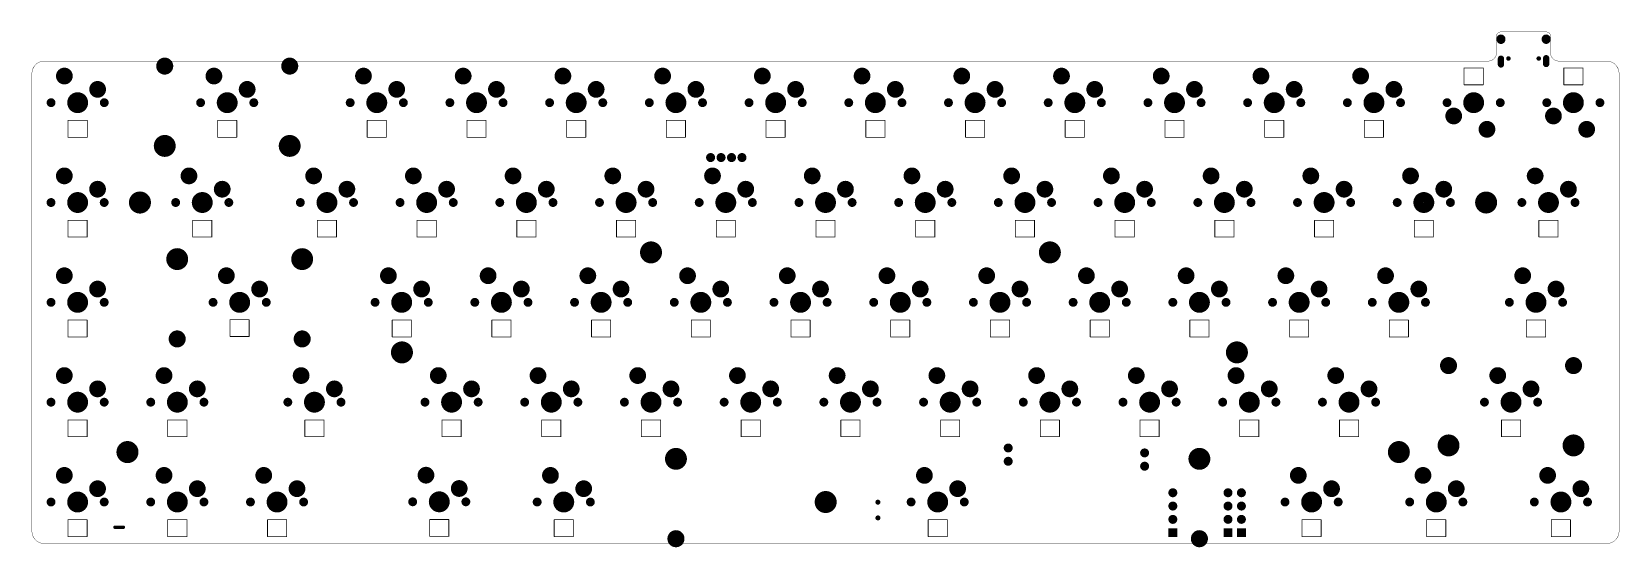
# Model space of a CAD drawing. Extents: x 590 to 893, y 793 to 891.
import ezdxf

# ---------------------------------------------------------------- set-up
doc = ezdxf.new("R2010")
doc.units = 0
doc.layers.get('0').update_dxf_attribs({"linetype": 'CONTINUOUS'})
for name, color, linetype in [('BOTTOMSOLDER', 6, 'CONTINUOUS'), ('KEEPOUTLAYER', 6, 'CONTINUOUS'), ('PADHOLELAYER', 156, 'CONTINUOUS')]:
    doc.layers.add(name, color=color, linetype=linetype)

# ---------------------------------------------------------------- blocks, each defined once
blk = doc.blocks.new('PH2_4P_1')
at = {"layer": 'BOTTOMSOLDER', "const_width": 0.864}
for points in [[(-3.37, -3.94, 1), (-2.51, -3.94, 1)], [(-1.37, -3.94, 1), (-0.51, -3.94, 1)], [(0.63, -3.94, 1), (1.49, -3.94, 1)], [(2.63, -3.94, 1), (3.49, -3.94, 1)]]:
    blk.add_lwpolyline(points, format="xyb", close=True, dxfattribs=at)
at = {"layer": 'PADHOLELAYER', "const_width": 0.381}
for points in [[(-3.13, -3.94, 1), (-2.75, -3.94, 1)], [(-1.13, -3.94, 1), (-0.75, -3.94, 1)], [(0.87, -3.94, 1), (1.25, -3.94, 1)], [(2.87, -3.94, 1), (3.25, -3.94, 1)]]:
    blk.add_lwpolyline(points, format="xyb", close=True, dxfattribs=at)
blk = doc.blocks.new('_____3')
at = {"layer": 'BOTTOMSOLDER', "const_width": 0.477}
for points in [[(-0.24, 0, 1), (0.24, 0, 1)], [(-0.24, -3, 1), (0.24, -3, 1)]]:
    blk.add_lwpolyline(points, format="xyb", close=True, dxfattribs=at)
at = {"layer": 'PADHOLELAYER', "const_width": 0.375}
for points in [[(-0.19, 0, 1), (0.19, 0, 1)], [(-0.19, -3, 1), (0.19, -3, 1)]]:
    blk.add_lwpolyline(points, format="xyb", close=True, dxfattribs=at)
blk = doc.blocks.new('2X____4')
at = {"layer": 'BOTTOMSOLDER'}
for points, const_width in [([(-12.75, 6.98, 1), (-11.13, 6.98, 1)], 1.63), ([(11.13, 6.98, 1), (12.75, 6.98, 1)], 1.63), ([(-12.98, -8.25, 1), (-10.89, -8.25, 1)], 2.09), ([(10.89, -8.25, 1), (12.98, -8.25, 1)], 2.09)]:
    blk.add_lwpolyline(points, format="xyb", close=True, dxfattribs=dict(at, const_width=const_width))
at = {"layer": 'PADHOLELAYER'}
for points, const_width in [([(-12.7, 6.98, 1), (-11.18, 6.98, 1)], 1.52), ([(11.18, 6.98, 1), (12.7, 6.98, 1)], 1.52), ([(-12.93, -8.25, 1), (-10.94, -8.25, 1)], 1.99), ([(10.94, -8.25, 1), (12.93, -8.25, 1)], 1.99)]:
    blk.add_lwpolyline(points, format="xyb", close=True, dxfattribs=dict(at, const_width=const_width))
blk = doc.blocks.new('HDR1X4_30')
at = {"layer": 'BOTTOMSOLDER', "const_width": 0.852}
for points in [[(2.11, 0, 1), (2.97, 0, 1)], [(4.65, 0, 1), (5.51, 0, 1)], [(7.19, 0, 1), (8.05, 0, 1)]]:
    blk.add_lwpolyline(points, format="xyb", close=True, dxfattribs=at)
at = {"layer": 'BOTTOMSOLDER'}
blk.add_solid([(-0.85, -0.85), (0.85, -0.85), (-0.85, 0.85), (0.85, 0.85)], dxfattribs=at)
at = {"layer": 'PADHOLELAYER', "const_width": 0.45}
for points in [[(-0.23, 0, 1), (0.23, 0, 1)], [(2.31, 0, 1), (2.77, 0, 1)], [(4.85, 0, 1), (5.31, 0, 1)], [(7.39, 0, 1), (7.85, 0, 1)]]:
    blk.add_lwpolyline(points, format="xyb", close=True, dxfattribs=at)
blk = doc.blocks.new('TYPE_C_2_33')
at = {"layer": 'BOTTOMSOLDER'}
for points, const_width in [([(-4.32, 1.6), (-4.32, 1.5)], 1.7), ([(4.32, 1.6), (4.32, 1.5)], 1.7), ([(-4.32, -2.17), (-4.32, -3.27)], 1.2), ([(4.32, -2.08), (4.32, -3.18)], 1.2)]:
    blk.add_lwpolyline(points, dxfattribs=dict(at, const_width=const_width))
for points, const_width in [([(-4.74, 1.6, 1), (-3.89, 1.6, 1)], 0.852), ([(-4.74, 1.5, 1), (-3.89, 1.5, 1)], 0.852), ([(3.89, 1.6, 1), (4.74, 1.6, 1)], 0.852), ([(3.89, 1.5, 1), (4.74, 1.5, 1)], 0.852), ([(-4.62, -2.17, 1), (-4.02, -2.17, 1)], 0.602), ([(-4.62, -3.27, 1), (-4.02, -3.27, 1)], 0.602), ([(-3.1, -2.13, 1), (-2.67, -2.13, 1)], 0.427), ([(2.68, -2.13, 1), (3.11, -2.13, 1)], 0.427), ([(4.02, -2.08, 1), (4.62, -2.08, 1)], 0.602), ([(4.02, -3.18, 1), (4.62, -3.18, 1)], 0.602)]:
    blk.add_lwpolyline(points, format="xyb", close=True, dxfattribs=dict(at, const_width=const_width))
at = {"layer": 'PADHOLELAYER'}
for points, const_width in [([(-4.54, 1.33), (-4.54, 1.78, -1), (-4.09, 1.78), (-4.09, 1.33, -1)], 0.15), ([(4.09, 1.33), (4.09, 1.78, -1), (4.54, 1.78), (4.54, 1.33, -1)], 0.15), ([(-4.54, -3.19), (-4.54, -2.24, -1), (-4.09, -2.24), (-4.09, -3.19, -1)], 0.15), ([(-3.05, -2.13, 1), (-2.72, -2.13, 1)], 0.325), ([(2.73, -2.13, 1), (3.06, -2.13, 1)], 0.325), ([(4.09, -3.1), (4.09, -2.15, -1), (4.54, -2.15), (4.54, -3.1, -1)], 0.15)]:
    blk.add_lwpolyline(points, format="xyb", close=True, dxfattribs=dict(at, const_width=const_width))
blk = doc.blocks.new('JUMP_WIRE_35')
at = {"layer": 'BOTTOMSOLDER', "const_width": 0.852}
for points in [[(-0.43, 0, 1), (0.43, 0, 1)], [(2.11, 0, 1), (2.97, 0, 1)]]:
    blk.add_lwpolyline(points, format="xyb", close=True, dxfattribs=at)
at = {"layer": 'PADHOLELAYER', "const_width": 0.457}
for points in [[(-0.23, 0, 1), (0.23, 0, 1)], [(2.31, 0, 1), (2.77, 0, 1)]]:
    blk.add_lwpolyline(points, format="xyb", close=True, dxfattribs=at)
blk = doc.blocks.new('JUMP_WIRE_36')
at = {"layer": 'BOTTOMSOLDER', "const_width": 0.852}
for points in [[(-0.43, 0, 1), (0.43, 0, 1)], [(2.11, 0, 1), (2.97, 0, 1)]]:
    blk.add_lwpolyline(points, format="xyb", close=True, dxfattribs=at)
at = {"layer": 'PADHOLELAYER', "const_width": 0.457}
for points in [[(-0.23, 0, 1), (0.23, 0, 1)], [(2.31, 0, 1), (2.77, 0, 1)]]:
    blk.add_lwpolyline(points, format="xyb", close=True, dxfattribs=at)
blk = doc.blocks.new('____39')
at = {"layer": 'BOTTOMSOLDER'}
for points, const_width in [([(-3.34, 5.08, 1), (-1.74, 5.08, 1)], 1.6), ([(3.01, 2.54, 1), (4.61, 2.54, 1)], 1.6), ([(-5.5, 0, 1), (-4.66, 0, 1)], 0.85), ([(-1, 0, 1), (1, 0, 1)], 1.99), ([(4.66, 0, 1), (5.5, 0, 1)], 0.85)]:
    blk.add_lwpolyline(points, format="xyb", close=True, dxfattribs=dict(at, const_width=const_width))
at = {"layer": 'PADHOLELAYER'}
for points, const_width in [([(-3.29, 5.08, 1), (-1.79, 5.08, 1)], 1.5), ([(3.06, 2.54, 1), (4.56, 2.54, 1)], 1.5), ([(-5.5, 0, 1), (-4.66, 0, 1)], 0.85), ([(-1, 0, 1), (1, 0, 1)], 1.99), ([(4.66, 0, 1), (5.5, 0, 1)], 0.85)]:
    blk.add_lwpolyline(points, format="xyb", close=True, dxfattribs=dict(at, const_width=const_width))
blk = doc.blocks.new('____40')
at = {"layer": 'BOTTOMSOLDER'}
for points, const_width in [([(-3.34, 5.08, 1), (-1.74, 5.08, 1)], 1.6), ([(3.01, 2.54, 1), (4.61, 2.54, 1)], 1.6), ([(-5.5, 0, 1), (-4.66, 0, 1)], 0.85), ([(-1, 0, 1), (1, 0, 1)], 1.99), ([(4.66, 0, 1), (5.5, 0, 1)], 0.85)]:
    blk.add_lwpolyline(points, format="xyb", close=True, dxfattribs=dict(at, const_width=const_width))
at = {"layer": 'PADHOLELAYER'}
for points, const_width in [([(-3.29, 5.08, 1), (-1.79, 5.08, 1)], 1.5), ([(3.06, 2.54, 1), (4.56, 2.54, 1)], 1.5), ([(-5.5, 0, 1), (-4.66, 0, 1)], 0.85), ([(-1, 0, 1), (1, 0, 1)], 1.99), ([(4.66, 0, 1), (5.5, 0, 1)], 0.85)]:
    blk.add_lwpolyline(points, format="xyb", close=True, dxfattribs=dict(at, const_width=const_width))
blk = doc.blocks.new('____41')
at = {"layer": 'BOTTOMSOLDER'}
for points, const_width in [([(-3.34, 5.08, 1), (-1.74, 5.08, 1)], 1.6), ([(3.01, 2.54, 1), (4.61, 2.54, 1)], 1.6), ([(-5.5, 0, 1), (-4.66, 0, 1)], 0.85), ([(-1, 0, 1), (1, 0, 1)], 1.99), ([(4.66, 0, 1), (5.5, 0, 1)], 0.85)]:
    blk.add_lwpolyline(points, format="xyb", close=True, dxfattribs=dict(at, const_width=const_width))
at = {"layer": 'PADHOLELAYER'}
for points, const_width in [([(-3.29, 5.08, 1), (-1.79, 5.08, 1)], 1.5), ([(3.06, 2.54, 1), (4.56, 2.54, 1)], 1.5), ([(-5.5, 0, 1), (-4.66, 0, 1)], 0.85), ([(-1, 0, 1), (1, 0, 1)], 1.99), ([(4.66, 0, 1), (5.5, 0, 1)], 0.85)]:
    blk.add_lwpolyline(points, format="xyb", close=True, dxfattribs=dict(at, const_width=const_width))
blk = doc.blocks.new('____42')
at = {"layer": 'BOTTOMSOLDER'}
for points, const_width in [([(-3.34, 5.08, 1), (-1.74, 5.08, 1)], 1.6), ([(3.01, 2.54, 1), (4.61, 2.54, 1)], 1.6), ([(-5.5, 0, 1), (-4.66, 0, 1)], 0.85), ([(-1, 0, 1), (1, 0, 1)], 1.99), ([(4.66, 0, 1), (5.5, 0, 1)], 0.85)]:
    blk.add_lwpolyline(points, format="xyb", close=True, dxfattribs=dict(at, const_width=const_width))
at = {"layer": 'PADHOLELAYER'}
for points, const_width in [([(-3.29, 5.08, 1), (-1.79, 5.08, 1)], 1.5), ([(3.06, 2.54, 1), (4.56, 2.54, 1)], 1.5), ([(-5.5, 0, 1), (-4.66, 0, 1)], 0.85), ([(-1, 0, 1), (1, 0, 1)], 1.99), ([(4.66, 0, 1), (5.5, 0, 1)], 0.85)]:
    blk.add_lwpolyline(points, format="xyb", close=True, dxfattribs=dict(at, const_width=const_width))
blk = doc.blocks.new('____43')
at = {"layer": 'BOTTOMSOLDER'}
for points, const_width in [([(-3.34, 5.08, 1), (-1.74, 5.08, 1)], 1.6), ([(3.01, 2.54, 1), (4.61, 2.54, 1)], 1.6), ([(-5.5, 0, 1), (-4.66, 0, 1)], 0.85), ([(-1, 0, 1), (1, 0, 1)], 1.99), ([(4.66, 0, 1), (5.5, 0, 1)], 0.85)]:
    blk.add_lwpolyline(points, format="xyb", close=True, dxfattribs=dict(at, const_width=const_width))
at = {"layer": 'PADHOLELAYER'}
for points, const_width in [([(-3.29, 5.08, 1), (-1.79, 5.08, 1)], 1.5), ([(3.06, 2.54, 1), (4.56, 2.54, 1)], 1.5), ([(-5.5, 0, 1), (-4.66, 0, 1)], 0.85), ([(-1, 0, 1), (1, 0, 1)], 1.99), ([(4.66, 0, 1), (5.5, 0, 1)], 0.85)]:
    blk.add_lwpolyline(points, format="xyb", close=True, dxfattribs=dict(at, const_width=const_width))
blk = doc.blocks.new('____44')
at = {"layer": 'BOTTOMSOLDER'}
for points, const_width in [([(-3.34, 5.08, 1), (-1.74, 5.08, 1)], 1.6), ([(3.01, 2.54, 1), (4.61, 2.54, 1)], 1.6), ([(-5.5, 0, 1), (-4.66, 0, 1)], 0.85), ([(-1, 0, 1), (1, 0, 1)], 1.99), ([(4.66, 0, 1), (5.5, 0, 1)], 0.85)]:
    blk.add_lwpolyline(points, format="xyb", close=True, dxfattribs=dict(at, const_width=const_width))
at = {"layer": 'PADHOLELAYER'}
for points, const_width in [([(-3.29, 5.08, 1), (-1.79, 5.08, 1)], 1.5), ([(3.06, 2.54, 1), (4.56, 2.54, 1)], 1.5), ([(-5.5, 0, 1), (-4.66, 0, 1)], 0.85), ([(-1, 0, 1), (1, 0, 1)], 1.99), ([(4.66, 0, 1), (5.5, 0, 1)], 0.85)]:
    blk.add_lwpolyline(points, format="xyb", close=True, dxfattribs=dict(at, const_width=const_width))
blk = doc.blocks.new('____45')
at = {"layer": 'BOTTOMSOLDER'}
for points, const_width in [([(-3.34, 5.08, 1), (-1.74, 5.08, 1)], 1.6), ([(3.01, 2.54, 1), (4.61, 2.54, 1)], 1.6), ([(-5.5, 0, 1), (-4.66, 0, 1)], 0.85), ([(-1, 0, 1), (1, 0, 1)], 1.99), ([(4.66, 0, 1), (5.5, 0, 1)], 0.85)]:
    blk.add_lwpolyline(points, format="xyb", close=True, dxfattribs=dict(at, const_width=const_width))
at = {"layer": 'PADHOLELAYER'}
for points, const_width in [([(-3.29, 5.08, 1), (-1.79, 5.08, 1)], 1.5), ([(3.06, 2.54, 1), (4.56, 2.54, 1)], 1.5), ([(-5.5, 0, 1), (-4.66, 0, 1)], 0.85), ([(-1, 0, 1), (1, 0, 1)], 1.99), ([(4.66, 0, 1), (5.5, 0, 1)], 0.85)]:
    blk.add_lwpolyline(points, format="xyb", close=True, dxfattribs=dict(at, const_width=const_width))
blk = doc.blocks.new('____46')
at = {"layer": 'BOTTOMSOLDER'}
for points, const_width in [([(-3.34, 5.08, 1), (-1.74, 5.08, 1)], 1.6), ([(3.01, 2.54, 1), (4.61, 2.54, 1)], 1.6), ([(-5.5, 0, 1), (-4.66, 0, 1)], 0.85), ([(-1, 0, 1), (1, 0, 1)], 1.99), ([(4.66, 0, 1), (5.5, 0, 1)], 0.85)]:
    blk.add_lwpolyline(points, format="xyb", close=True, dxfattribs=dict(at, const_width=const_width))
at = {"layer": 'PADHOLELAYER'}
for points, const_width in [([(-3.29, 5.08, 1), (-1.79, 5.08, 1)], 1.5), ([(3.06, 2.54, 1), (4.56, 2.54, 1)], 1.5), ([(-5.5, 0, 1), (-4.66, 0, 1)], 0.85), ([(-1, 0, 1), (1, 0, 1)], 1.99), ([(4.66, 0, 1), (5.5, 0, 1)], 0.85)]:
    blk.add_lwpolyline(points, format="xyb", close=True, dxfattribs=dict(at, const_width=const_width))
blk = doc.blocks.new('____47')
at = {"layer": 'BOTTOMSOLDER'}
for points, const_width in [([(-3.34, 5.08, 1), (-1.74, 5.08, 1)], 1.6), ([(3.01, 2.54, 1), (4.61, 2.54, 1)], 1.6), ([(-5.5, 0, 1), (-4.66, 0, 1)], 0.85), ([(-1, 0, 1), (1, 0, 1)], 1.99), ([(4.66, 0, 1), (5.5, 0, 1)], 0.85)]:
    blk.add_lwpolyline(points, format="xyb", close=True, dxfattribs=dict(at, const_width=const_width))
at = {"layer": 'PADHOLELAYER'}
for points, const_width in [([(-3.29, 5.08, 1), (-1.79, 5.08, 1)], 1.5), ([(3.06, 2.54, 1), (4.56, 2.54, 1)], 1.5), ([(-5.5, 0, 1), (-4.66, 0, 1)], 0.85), ([(-1, 0, 1), (1, 0, 1)], 1.99), ([(4.66, 0, 1), (5.5, 0, 1)], 0.85)]:
    blk.add_lwpolyline(points, format="xyb", close=True, dxfattribs=dict(at, const_width=const_width))
blk = doc.blocks.new('____48')
at = {"layer": 'BOTTOMSOLDER'}
for points, const_width in [([(-3.34, 5.08, 1), (-1.74, 5.08, 1)], 1.6), ([(3.01, 2.54, 1), (4.61, 2.54, 1)], 1.6), ([(-5.5, 0, 1), (-4.66, 0, 1)], 0.85), ([(-1, 0, 1), (1, 0, 1)], 1.99), ([(4.66, 0, 1), (5.5, 0, 1)], 0.85)]:
    blk.add_lwpolyline(points, format="xyb", close=True, dxfattribs=dict(at, const_width=const_width))
at = {"layer": 'PADHOLELAYER'}
for points, const_width in [([(-3.29, 5.08, 1), (-1.79, 5.08, 1)], 1.5), ([(3.06, 2.54, 1), (4.56, 2.54, 1)], 1.5), ([(-5.5, 0, 1), (-4.66, 0, 1)], 0.85), ([(-1, 0, 1), (1, 0, 1)], 1.99), ([(4.66, 0, 1), (5.5, 0, 1)], 0.85)]:
    blk.add_lwpolyline(points, format="xyb", close=True, dxfattribs=dict(at, const_width=const_width))
blk = doc.blocks.new('____49')
at = {"layer": 'BOTTOMSOLDER'}
for points, const_width in [([(-3.34, 5.08, 1), (-1.74, 5.08, 1)], 1.6), ([(3.01, 2.54, 1), (4.61, 2.54, 1)], 1.6), ([(-5.5, 0, 1), (-4.66, 0, 1)], 0.85), ([(-1, 0, 1), (1, 0, 1)], 1.99), ([(4.66, 0, 1), (5.5, 0, 1)], 0.85)]:
    blk.add_lwpolyline(points, format="xyb", close=True, dxfattribs=dict(at, const_width=const_width))
at = {"layer": 'PADHOLELAYER'}
for points, const_width in [([(-3.29, 5.08, 1), (-1.79, 5.08, 1)], 1.5), ([(3.06, 2.54, 1), (4.56, 2.54, 1)], 1.5), ([(-5.5, 0, 1), (-4.66, 0, 1)], 0.85), ([(-1, 0, 1), (1, 0, 1)], 1.99), ([(4.66, 0, 1), (5.5, 0, 1)], 0.85)]:
    blk.add_lwpolyline(points, format="xyb", close=True, dxfattribs=dict(at, const_width=const_width))
blk = doc.blocks.new('____50')
at = {"layer": 'BOTTOMSOLDER'}
for points, const_width in [([(-3.34, 5.08, 1), (-1.74, 5.08, 1)], 1.6), ([(3.01, 2.54, 1), (4.61, 2.54, 1)], 1.6), ([(-5.5, 0, 1), (-4.66, 0, 1)], 0.85), ([(-1, 0, 1), (1, 0, 1)], 1.99), ([(4.66, 0, 1), (5.5, 0, 1)], 0.85)]:
    blk.add_lwpolyline(points, format="xyb", close=True, dxfattribs=dict(at, const_width=const_width))
at = {"layer": 'PADHOLELAYER'}
for points, const_width in [([(-3.29, 5.08, 1), (-1.79, 5.08, 1)], 1.5), ([(3.06, 2.54, 1), (4.56, 2.54, 1)], 1.5), ([(-5.5, 0, 1), (-4.66, 0, 1)], 0.85), ([(-1, 0, 1), (1, 0, 1)], 1.99), ([(4.66, 0, 1), (5.5, 0, 1)], 0.85)]:
    blk.add_lwpolyline(points, format="xyb", close=True, dxfattribs=dict(at, const_width=const_width))
blk = doc.blocks.new('____51')
at = {"layer": 'BOTTOMSOLDER'}
for points, const_width in [([(-3.34, 5.08, 1), (-1.74, 5.08, 1)], 1.6), ([(3.01, 2.54, 1), (4.61, 2.54, 1)], 1.6), ([(-5.5, 0, 1), (-4.66, 0, 1)], 0.85), ([(-1, 0, 1), (1, 0, 1)], 1.99), ([(4.66, 0, 1), (5.5, 0, 1)], 0.85)]:
    blk.add_lwpolyline(points, format="xyb", close=True, dxfattribs=dict(at, const_width=const_width))
at = {"layer": 'PADHOLELAYER'}
for points, const_width in [([(-3.29, 5.08, 1), (-1.79, 5.08, 1)], 1.5), ([(3.06, 2.54, 1), (4.56, 2.54, 1)], 1.5), ([(-5.5, 0, 1), (-4.66, 0, 1)], 0.85), ([(-1, 0, 1), (1, 0, 1)], 1.99), ([(4.66, 0, 1), (5.5, 0, 1)], 0.85)]:
    blk.add_lwpolyline(points, format="xyb", close=True, dxfattribs=dict(at, const_width=const_width))
blk = doc.blocks.new('____52')
at = {"layer": 'BOTTOMSOLDER'}
for points, const_width in [([(-3.34, 5.08, 1), (-1.74, 5.08, 1)], 1.6), ([(3.01, 2.54, 1), (4.61, 2.54, 1)], 1.6), ([(-5.5, 0, 1), (-4.66, 0, 1)], 0.85), ([(-1, 0, 1), (1, 0, 1)], 1.99), ([(4.66, 0, 1), (5.5, 0, 1)], 0.85)]:
    blk.add_lwpolyline(points, format="xyb", close=True, dxfattribs=dict(at, const_width=const_width))
at = {"layer": 'PADHOLELAYER'}
for points, const_width in [([(-3.29, 5.08, 1), (-1.79, 5.08, 1)], 1.5), ([(3.06, 2.54, 1), (4.56, 2.54, 1)], 1.5), ([(-5.5, 0, 1), (-4.66, 0, 1)], 0.85), ([(-1, 0, 1), (1, 0, 1)], 1.99), ([(4.66, 0, 1), (5.5, 0, 1)], 0.85)]:
    blk.add_lwpolyline(points, format="xyb", close=True, dxfattribs=dict(at, const_width=const_width))
blk = doc.blocks.new('____53')
at = {"layer": 'BOTTOMSOLDER'}
for points, const_width in [([(-3.34, 5.08, 1), (-1.74, 5.08, 1)], 1.6), ([(3.01, 2.54, 1), (4.61, 2.54, 1)], 1.6), ([(-5.5, 0, 1), (-4.66, 0, 1)], 0.85), ([(-1, 0, 1), (1, 0, 1)], 1.99), ([(4.66, 0, 1), (5.5, 0, 1)], 0.85)]:
    blk.add_lwpolyline(points, format="xyb", close=True, dxfattribs=dict(at, const_width=const_width))
at = {"layer": 'PADHOLELAYER'}
for points, const_width in [([(-3.29, 5.08, 1), (-1.79, 5.08, 1)], 1.5), ([(3.06, 2.54, 1), (4.56, 2.54, 1)], 1.5), ([(-5.5, 0, 1), (-4.66, 0, 1)], 0.85), ([(-1, 0, 1), (1, 0, 1)], 1.99), ([(4.66, 0, 1), (5.5, 0, 1)], 0.85)]:
    blk.add_lwpolyline(points, format="xyb", close=True, dxfattribs=dict(at, const_width=const_width))
blk = doc.blocks.new('____54')
at = {"layer": 'BOTTOMSOLDER'}
for points, const_width in [([(-3.34, 5.08, 1), (-1.74, 5.08, 1)], 1.6), ([(3.01, 2.54, 1), (4.61, 2.54, 1)], 1.6), ([(-5.5, 0, 1), (-4.66, 0, 1)], 0.85), ([(-1, 0, 1), (1, 0, 1)], 1.99), ([(4.66, 0, 1), (5.5, 0, 1)], 0.85)]:
    blk.add_lwpolyline(points, format="xyb", close=True, dxfattribs=dict(at, const_width=const_width))
at = {"layer": 'PADHOLELAYER'}
for points, const_width in [([(-3.29, 5.08, 1), (-1.79, 5.08, 1)], 1.5), ([(3.06, 2.54, 1), (4.56, 2.54, 1)], 1.5), ([(-5.5, 0, 1), (-4.66, 0, 1)], 0.85), ([(-1, 0, 1), (1, 0, 1)], 1.99), ([(4.66, 0, 1), (5.5, 0, 1)], 0.85)]:
    blk.add_lwpolyline(points, format="xyb", close=True, dxfattribs=dict(at, const_width=const_width))
blk = doc.blocks.new('____55')
at = {"layer": 'BOTTOMSOLDER'}
for points, const_width in [([(-3.34, 5.08, 1), (-1.74, 5.08, 1)], 1.6), ([(3.01, 2.54, 1), (4.61, 2.54, 1)], 1.6), ([(-5.5, 0, 1), (-4.66, 0, 1)], 0.85), ([(-1, 0, 1), (1, 0, 1)], 1.99), ([(4.66, 0, 1), (5.5, 0, 1)], 0.85)]:
    blk.add_lwpolyline(points, format="xyb", close=True, dxfattribs=dict(at, const_width=const_width))
at = {"layer": 'PADHOLELAYER'}
for points, const_width in [([(-3.29, 5.08, 1), (-1.79, 5.08, 1)], 1.5), ([(3.06, 2.54, 1), (4.56, 2.54, 1)], 1.5), ([(-5.5, 0, 1), (-4.66, 0, 1)], 0.85), ([(-1, 0, 1), (1, 0, 1)], 1.99), ([(4.66, 0, 1), (5.5, 0, 1)], 0.85)]:
    blk.add_lwpolyline(points, format="xyb", close=True, dxfattribs=dict(at, const_width=const_width))
blk = doc.blocks.new('____56')
at = {"layer": 'BOTTOMSOLDER'}
for points, const_width in [([(-3.34, 5.08, 1), (-1.74, 5.08, 1)], 1.6), ([(3.01, 2.54, 1), (4.61, 2.54, 1)], 1.6), ([(-5.5, 0, 1), (-4.66, 0, 1)], 0.85), ([(-1, 0, 1), (1, 0, 1)], 1.99), ([(4.66, 0, 1), (5.5, 0, 1)], 0.85)]:
    blk.add_lwpolyline(points, format="xyb", close=True, dxfattribs=dict(at, const_width=const_width))
at = {"layer": 'PADHOLELAYER'}
for points, const_width in [([(-3.29, 5.08, 1), (-1.79, 5.08, 1)], 1.5), ([(3.06, 2.54, 1), (4.56, 2.54, 1)], 1.5), ([(-5.5, 0, 1), (-4.66, 0, 1)], 0.85), ([(-1, 0, 1), (1, 0, 1)], 1.99), ([(4.66, 0, 1), (5.5, 0, 1)], 0.85)]:
    blk.add_lwpolyline(points, format="xyb", close=True, dxfattribs=dict(at, const_width=const_width))
blk = doc.blocks.new('____57')
at = {"layer": 'BOTTOMSOLDER'}
for points, const_width in [([(-3.34, 5.08, 1), (-1.74, 5.08, 1)], 1.6), ([(3.01, 2.54, 1), (4.61, 2.54, 1)], 1.6), ([(-5.5, 0, 1), (-4.66, 0, 1)], 0.85), ([(-1, 0, 1), (1, 0, 1)], 1.99), ([(4.66, 0, 1), (5.5, 0, 1)], 0.85)]:
    blk.add_lwpolyline(points, format="xyb", close=True, dxfattribs=dict(at, const_width=const_width))
at = {"layer": 'PADHOLELAYER'}
for points, const_width in [([(-3.29, 5.08, 1), (-1.79, 5.08, 1)], 1.5), ([(3.06, 2.54, 1), (4.56, 2.54, 1)], 1.5), ([(-5.5, 0, 1), (-4.66, 0, 1)], 0.85), ([(-1, 0, 1), (1, 0, 1)], 1.99), ([(4.66, 0, 1), (5.5, 0, 1)], 0.85)]:
    blk.add_lwpolyline(points, format="xyb", close=True, dxfattribs=dict(at, const_width=const_width))
blk = doc.blocks.new('____58')
at = {"layer": 'BOTTOMSOLDER'}
for points, const_width in [([(-3.34, 5.08, 1), (-1.74, 5.08, 1)], 1.6), ([(3.01, 2.54, 1), (4.61, 2.54, 1)], 1.6), ([(-5.5, 0, 1), (-4.66, 0, 1)], 0.85), ([(-1, 0, 1), (1, 0, 1)], 1.99), ([(4.66, 0, 1), (5.5, 0, 1)], 0.85)]:
    blk.add_lwpolyline(points, format="xyb", close=True, dxfattribs=dict(at, const_width=const_width))
at = {"layer": 'PADHOLELAYER'}
for points, const_width in [([(-3.29, 5.08, 1), (-1.79, 5.08, 1)], 1.5), ([(3.06, 2.54, 1), (4.56, 2.54, 1)], 1.5), ([(-5.5, 0, 1), (-4.66, 0, 1)], 0.85), ([(-1, 0, 1), (1, 0, 1)], 1.99), ([(4.66, 0, 1), (5.5, 0, 1)], 0.85)]:
    blk.add_lwpolyline(points, format="xyb", close=True, dxfattribs=dict(at, const_width=const_width))
blk = doc.blocks.new('____59')
at = {"layer": 'BOTTOMSOLDER'}
for points, const_width in [([(-3.34, 5.08, 1), (-1.74, 5.08, 1)], 1.6), ([(3.01, 2.54, 1), (4.61, 2.54, 1)], 1.6), ([(-5.5, 0, 1), (-4.66, 0, 1)], 0.85), ([(-1, 0, 1), (1, 0, 1)], 1.99), ([(4.66, 0, 1), (5.5, 0, 1)], 0.85)]:
    blk.add_lwpolyline(points, format="xyb", close=True, dxfattribs=dict(at, const_width=const_width))
at = {"layer": 'PADHOLELAYER'}
for points, const_width in [([(-3.29, 5.08, 1), (-1.79, 5.08, 1)], 1.5), ([(3.06, 2.54, 1), (4.56, 2.54, 1)], 1.5), ([(-5.5, 0, 1), (-4.66, 0, 1)], 0.85), ([(-1, 0, 1), (1, 0, 1)], 1.99), ([(4.66, 0, 1), (5.5, 0, 1)], 0.85)]:
    blk.add_lwpolyline(points, format="xyb", close=True, dxfattribs=dict(at, const_width=const_width))
blk = doc.blocks.new('____60')
at = {"layer": 'BOTTOMSOLDER'}
for points, const_width in [([(-3.34, 5.08, 1), (-1.74, 5.08, 1)], 1.6), ([(3.01, 2.54, 1), (4.61, 2.54, 1)], 1.6), ([(-5.5, 0, 1), (-4.66, 0, 1)], 0.85), ([(-1, 0, 1), (1, 0, 1)], 1.99), ([(4.66, 0, 1), (5.5, 0, 1)], 0.85)]:
    blk.add_lwpolyline(points, format="xyb", close=True, dxfattribs=dict(at, const_width=const_width))
at = {"layer": 'PADHOLELAYER'}
for points, const_width in [([(-3.29, 5.08, 1), (-1.79, 5.08, 1)], 1.5), ([(3.06, 2.54, 1), (4.56, 2.54, 1)], 1.5), ([(-5.5, 0, 1), (-4.66, 0, 1)], 0.85), ([(-1, 0, 1), (1, 0, 1)], 1.99), ([(4.66, 0, 1), (5.5, 0, 1)], 0.85)]:
    blk.add_lwpolyline(points, format="xyb", close=True, dxfattribs=dict(at, const_width=const_width))
blk = doc.blocks.new('____61')
at = {"layer": 'BOTTOMSOLDER'}
for points, const_width in [([(-3.34, 5.08, 1), (-1.74, 5.08, 1)], 1.6), ([(3.01, 2.54, 1), (4.61, 2.54, 1)], 1.6), ([(-5.5, 0, 1), (-4.66, 0, 1)], 0.85), ([(-1, 0, 1), (1, 0, 1)], 1.99), ([(4.66, 0, 1), (5.5, 0, 1)], 0.85)]:
    blk.add_lwpolyline(points, format="xyb", close=True, dxfattribs=dict(at, const_width=const_width))
at = {"layer": 'PADHOLELAYER'}
for points, const_width in [([(-3.29, 5.08, 1), (-1.79, 5.08, 1)], 1.5), ([(3.06, 2.54, 1), (4.56, 2.54, 1)], 1.5), ([(-5.5, 0, 1), (-4.66, 0, 1)], 0.85), ([(-1, 0, 1), (1, 0, 1)], 1.99), ([(4.66, 0, 1), (5.5, 0, 1)], 0.85)]:
    blk.add_lwpolyline(points, format="xyb", close=True, dxfattribs=dict(at, const_width=const_width))
blk = doc.blocks.new('____62')
at = {"layer": 'BOTTOMSOLDER'}
for points, const_width in [([(-3.34, 5.08, 1), (-1.74, 5.08, 1)], 1.6), ([(3.01, 2.54, 1), (4.61, 2.54, 1)], 1.6), ([(-5.5, 0, 1), (-4.66, 0, 1)], 0.85), ([(-1, 0, 1), (1, 0, 1)], 1.99), ([(4.66, 0, 1), (5.5, 0, 1)], 0.85)]:
    blk.add_lwpolyline(points, format="xyb", close=True, dxfattribs=dict(at, const_width=const_width))
at = {"layer": 'PADHOLELAYER'}
for points, const_width in [([(-3.29, 5.08, 1), (-1.79, 5.08, 1)], 1.5), ([(3.06, 2.54, 1), (4.56, 2.54, 1)], 1.5), ([(-5.5, 0, 1), (-4.66, 0, 1)], 0.85), ([(-1, 0, 1), (1, 0, 1)], 1.99), ([(4.66, 0, 1), (5.5, 0, 1)], 0.85)]:
    blk.add_lwpolyline(points, format="xyb", close=True, dxfattribs=dict(at, const_width=const_width))
blk = doc.blocks.new('____63')
at = {"layer": 'BOTTOMSOLDER'}
for points, const_width in [([(-3.34, 5.08, 1), (-1.74, 5.08, 1)], 1.6), ([(3.01, 2.54, 1), (4.61, 2.54, 1)], 1.6), ([(-5.5, 0, 1), (-4.66, 0, 1)], 0.85), ([(-1, 0, 1), (1, 0, 1)], 1.99), ([(4.66, 0, 1), (5.5, 0, 1)], 0.85)]:
    blk.add_lwpolyline(points, format="xyb", close=True, dxfattribs=dict(at, const_width=const_width))
at = {"layer": 'PADHOLELAYER'}
for points, const_width in [([(-3.29, 5.08, 1), (-1.79, 5.08, 1)], 1.5), ([(3.06, 2.54, 1), (4.56, 2.54, 1)], 1.5), ([(-5.5, 0, 1), (-4.66, 0, 1)], 0.85), ([(-1, 0, 1), (1, 0, 1)], 1.99), ([(4.66, 0, 1), (5.5, 0, 1)], 0.85)]:
    blk.add_lwpolyline(points, format="xyb", close=True, dxfattribs=dict(at, const_width=const_width))
blk = doc.blocks.new('____64')
at = {"layer": 'BOTTOMSOLDER'}
for points, const_width in [([(-3.34, 5.08, 1), (-1.74, 5.08, 1)], 1.6), ([(3.01, 2.54, 1), (4.61, 2.54, 1)], 1.6), ([(-5.5, 0, 1), (-4.66, 0, 1)], 0.85), ([(-1, 0, 1), (1, 0, 1)], 1.99), ([(4.66, 0, 1), (5.5, 0, 1)], 0.85)]:
    blk.add_lwpolyline(points, format="xyb", close=True, dxfattribs=dict(at, const_width=const_width))
at = {"layer": 'PADHOLELAYER'}
for points, const_width in [([(-3.29, 5.08, 1), (-1.79, 5.08, 1)], 1.5), ([(3.06, 2.54, 1), (4.56, 2.54, 1)], 1.5), ([(-5.5, 0, 1), (-4.66, 0, 1)], 0.85), ([(-1, 0, 1), (1, 0, 1)], 1.99), ([(4.66, 0, 1), (5.5, 0, 1)], 0.85)]:
    blk.add_lwpolyline(points, format="xyb", close=True, dxfattribs=dict(at, const_width=const_width))
blk = doc.blocks.new('____65')
at = {"layer": 'BOTTOMSOLDER'}
for points, const_width in [([(-3.34, 5.08, 1), (-1.74, 5.08, 1)], 1.6), ([(3.01, 2.54, 1), (4.61, 2.54, 1)], 1.6), ([(-5.5, 0, 1), (-4.66, 0, 1)], 0.85), ([(-1, 0, 1), (1, 0, 1)], 1.99), ([(4.66, 0, 1), (5.5, 0, 1)], 0.85)]:
    blk.add_lwpolyline(points, format="xyb", close=True, dxfattribs=dict(at, const_width=const_width))
at = {"layer": 'PADHOLELAYER'}
for points, const_width in [([(-3.29, 5.08, 1), (-1.79, 5.08, 1)], 1.5), ([(3.06, 2.54, 1), (4.56, 2.54, 1)], 1.5), ([(-5.5, 0, 1), (-4.66, 0, 1)], 0.85), ([(-1, 0, 1), (1, 0, 1)], 1.99), ([(4.66, 0, 1), (5.5, 0, 1)], 0.85)]:
    blk.add_lwpolyline(points, format="xyb", close=True, dxfattribs=dict(at, const_width=const_width))
blk = doc.blocks.new('____66')
at = {"layer": 'BOTTOMSOLDER'}
for points, const_width in [([(-3.34, 5.08, 1), (-1.74, 5.08, 1)], 1.6), ([(3.01, 2.54, 1), (4.61, 2.54, 1)], 1.6), ([(-5.5, 0, 1), (-4.66, 0, 1)], 0.85), ([(-1, 0, 1), (1, 0, 1)], 1.99), ([(4.66, 0, 1), (5.5, 0, 1)], 0.85)]:
    blk.add_lwpolyline(points, format="xyb", close=True, dxfattribs=dict(at, const_width=const_width))
at = {"layer": 'PADHOLELAYER'}
for points, const_width in [([(-3.29, 5.08, 1), (-1.79, 5.08, 1)], 1.5), ([(3.06, 2.54, 1), (4.56, 2.54, 1)], 1.5), ([(-5.5, 0, 1), (-4.66, 0, 1)], 0.85), ([(-1, 0, 1), (1, 0, 1)], 1.99), ([(4.66, 0, 1), (5.5, 0, 1)], 0.85)]:
    blk.add_lwpolyline(points, format="xyb", close=True, dxfattribs=dict(at, const_width=const_width))
blk = doc.blocks.new('____67')
at = {"layer": 'BOTTOMSOLDER'}
for points, const_width in [([(-3.34, 5.08, 1), (-1.74, 5.08, 1)], 1.6), ([(3.01, 2.54, 1), (4.61, 2.54, 1)], 1.6), ([(-5.5, 0, 1), (-4.66, 0, 1)], 0.85), ([(-1, 0, 1), (1, 0, 1)], 1.99), ([(4.66, 0, 1), (5.5, 0, 1)], 0.85)]:
    blk.add_lwpolyline(points, format="xyb", close=True, dxfattribs=dict(at, const_width=const_width))
at = {"layer": 'PADHOLELAYER'}
for points, const_width in [([(-3.29, 5.08, 1), (-1.79, 5.08, 1)], 1.5), ([(3.06, 2.54, 1), (4.56, 2.54, 1)], 1.5), ([(-5.5, 0, 1), (-4.66, 0, 1)], 0.85), ([(-1, 0, 1), (1, 0, 1)], 1.99), ([(4.66, 0, 1), (5.5, 0, 1)], 0.85)]:
    blk.add_lwpolyline(points, format="xyb", close=True, dxfattribs=dict(at, const_width=const_width))
blk = doc.blocks.new('____68')
at = {"layer": 'BOTTOMSOLDER'}
for points, const_width in [([(-3.34, 5.08, 1), (-1.74, 5.08, 1)], 1.6), ([(3.01, 2.54, 1), (4.61, 2.54, 1)], 1.6), ([(-5.5, 0, 1), (-4.66, 0, 1)], 0.85), ([(-1, 0, 1), (1, 0, 1)], 1.99), ([(4.66, 0, 1), (5.5, 0, 1)], 0.85)]:
    blk.add_lwpolyline(points, format="xyb", close=True, dxfattribs=dict(at, const_width=const_width))
at = {"layer": 'PADHOLELAYER'}
for points, const_width in [([(-3.29, 5.08, 1), (-1.79, 5.08, 1)], 1.5), ([(3.06, 2.54, 1), (4.56, 2.54, 1)], 1.5), ([(-5.5, 0, 1), (-4.66, 0, 1)], 0.85), ([(-1, 0, 1), (1, 0, 1)], 1.99), ([(4.66, 0, 1), (5.5, 0, 1)], 0.85)]:
    blk.add_lwpolyline(points, format="xyb", close=True, dxfattribs=dict(at, const_width=const_width))
blk = doc.blocks.new('____69')
at = {"layer": 'BOTTOMSOLDER'}
for points, const_width in [([(-3.34, 5.08, 1), (-1.74, 5.08, 1)], 1.6), ([(3.01, 2.54, 1), (4.61, 2.54, 1)], 1.6), ([(-5.5, 0, 1), (-4.66, 0, 1)], 0.85), ([(-1, 0, 1), (1, 0, 1)], 1.99), ([(4.66, 0, 1), (5.5, 0, 1)], 0.85)]:
    blk.add_lwpolyline(points, format="xyb", close=True, dxfattribs=dict(at, const_width=const_width))
at = {"layer": 'PADHOLELAYER'}
for points, const_width in [([(-3.29, 5.08, 1), (-1.79, 5.08, 1)], 1.5), ([(3.06, 2.54, 1), (4.56, 2.54, 1)], 1.5), ([(-5.5, 0, 1), (-4.66, 0, 1)], 0.85), ([(-1, 0, 1), (1, 0, 1)], 1.99), ([(4.66, 0, 1), (5.5, 0, 1)], 0.85)]:
    blk.add_lwpolyline(points, format="xyb", close=True, dxfattribs=dict(at, const_width=const_width))
blk = doc.blocks.new('____70')
at = {"layer": 'BOTTOMSOLDER'}
for points, const_width in [([(-3.34, 5.08, 1), (-1.74, 5.08, 1)], 1.6), ([(3.01, 2.54, 1), (4.61, 2.54, 1)], 1.6), ([(-5.5, 0, 1), (-4.66, 0, 1)], 0.85), ([(-1, 0, 1), (1, 0, 1)], 1.99), ([(4.66, 0, 1), (5.5, 0, 1)], 0.85)]:
    blk.add_lwpolyline(points, format="xyb", close=True, dxfattribs=dict(at, const_width=const_width))
at = {"layer": 'PADHOLELAYER'}
for points, const_width in [([(-3.29, 5.08, 1), (-1.79, 5.08, 1)], 1.5), ([(3.06, 2.54, 1), (4.56, 2.54, 1)], 1.5), ([(-5.5, 0, 1), (-4.66, 0, 1)], 0.85), ([(-1, 0, 1), (1, 0, 1)], 1.99), ([(4.66, 0, 1), (5.5, 0, 1)], 0.85)]:
    blk.add_lwpolyline(points, format="xyb", close=True, dxfattribs=dict(at, const_width=const_width))
blk = doc.blocks.new('____71')
at = {"layer": 'BOTTOMSOLDER'}
for points, const_width in [([(-3.34, 5.08, 1), (-1.74, 5.08, 1)], 1.6), ([(3.01, 2.54, 1), (4.61, 2.54, 1)], 1.6), ([(-5.5, 0, 1), (-4.66, 0, 1)], 0.85), ([(-1, 0, 1), (1, 0, 1)], 1.99), ([(4.66, 0, 1), (5.5, 0, 1)], 0.85)]:
    blk.add_lwpolyline(points, format="xyb", close=True, dxfattribs=dict(at, const_width=const_width))
at = {"layer": 'PADHOLELAYER'}
for points, const_width in [([(-3.29, 5.08, 1), (-1.79, 5.08, 1)], 1.5), ([(3.06, 2.54, 1), (4.56, 2.54, 1)], 1.5), ([(-5.5, 0, 1), (-4.66, 0, 1)], 0.85), ([(-1, 0, 1), (1, 0, 1)], 1.99), ([(4.66, 0, 1), (5.5, 0, 1)], 0.85)]:
    blk.add_lwpolyline(points, format="xyb", close=True, dxfattribs=dict(at, const_width=const_width))
blk = doc.blocks.new('____72')
at = {"layer": 'BOTTOMSOLDER'}
for points, const_width in [([(-3.34, 5.08, 1), (-1.74, 5.08, 1)], 1.6), ([(3.01, 2.54, 1), (4.61, 2.54, 1)], 1.6), ([(-5.5, 0, 1), (-4.66, 0, 1)], 0.85), ([(-1, 0, 1), (1, 0, 1)], 1.99), ([(4.66, 0, 1), (5.5, 0, 1)], 0.85)]:
    blk.add_lwpolyline(points, format="xyb", close=True, dxfattribs=dict(at, const_width=const_width))
at = {"layer": 'PADHOLELAYER'}
for points, const_width in [([(-3.29, 5.08, 1), (-1.79, 5.08, 1)], 1.5), ([(3.06, 2.54, 1), (4.56, 2.54, 1)], 1.5), ([(-5.5, 0, 1), (-4.66, 0, 1)], 0.85), ([(-1, 0, 1), (1, 0, 1)], 1.99), ([(4.66, 0, 1), (5.5, 0, 1)], 0.85)]:
    blk.add_lwpolyline(points, format="xyb", close=True, dxfattribs=dict(at, const_width=const_width))
blk = doc.blocks.new('____73')
at = {"layer": 'BOTTOMSOLDER'}
for points, const_width in [([(-3.34, 5.08, 1), (-1.74, 5.08, 1)], 1.6), ([(3.01, 2.54, 1), (4.61, 2.54, 1)], 1.6), ([(-5.5, 0, 1), (-4.66, 0, 1)], 0.85), ([(-1, 0, 1), (1, 0, 1)], 1.99), ([(4.66, 0, 1), (5.5, 0, 1)], 0.85)]:
    blk.add_lwpolyline(points, format="xyb", close=True, dxfattribs=dict(at, const_width=const_width))
at = {"layer": 'PADHOLELAYER'}
for points, const_width in [([(-3.29, 5.08, 1), (-1.79, 5.08, 1)], 1.5), ([(3.06, 2.54, 1), (4.56, 2.54, 1)], 1.5), ([(-5.5, 0, 1), (-4.66, 0, 1)], 0.85), ([(-1, 0, 1), (1, 0, 1)], 1.99), ([(4.66, 0, 1), (5.5, 0, 1)], 0.85)]:
    blk.add_lwpolyline(points, format="xyb", close=True, dxfattribs=dict(at, const_width=const_width))
blk = doc.blocks.new('____74')
at = {"layer": 'BOTTOMSOLDER'}
for points, const_width in [([(-3.34, 5.08, 1), (-1.74, 5.08, 1)], 1.6), ([(3.01, 2.54, 1), (4.61, 2.54, 1)], 1.6), ([(-5.5, 0, 1), (-4.66, 0, 1)], 0.85), ([(-1, 0, 1), (1, 0, 1)], 1.99), ([(4.66, 0, 1), (5.5, 0, 1)], 0.85)]:
    blk.add_lwpolyline(points, format="xyb", close=True, dxfattribs=dict(at, const_width=const_width))
at = {"layer": 'PADHOLELAYER'}
for points, const_width in [([(-3.29, 5.08, 1), (-1.79, 5.08, 1)], 1.5), ([(3.06, 2.54, 1), (4.56, 2.54, 1)], 1.5), ([(-5.5, 0, 1), (-4.66, 0, 1)], 0.85), ([(-1, 0, 1), (1, 0, 1)], 1.99), ([(4.66, 0, 1), (5.5, 0, 1)], 0.85)]:
    blk.add_lwpolyline(points, format="xyb", close=True, dxfattribs=dict(at, const_width=const_width))
blk = doc.blocks.new('____75')
at = {"layer": 'BOTTOMSOLDER'}
for points, const_width in [([(-3.34, 5.08, 1), (-1.74, 5.08, 1)], 1.6), ([(3.01, 2.54, 1), (4.61, 2.54, 1)], 1.6), ([(-5.5, 0, 1), (-4.66, 0, 1)], 0.85), ([(-1, 0, 1), (1, 0, 1)], 1.99), ([(4.66, 0, 1), (5.5, 0, 1)], 0.85)]:
    blk.add_lwpolyline(points, format="xyb", close=True, dxfattribs=dict(at, const_width=const_width))
at = {"layer": 'PADHOLELAYER'}
for points, const_width in [([(-3.29, 5.08, 1), (-1.79, 5.08, 1)], 1.5), ([(3.06, 2.54, 1), (4.56, 2.54, 1)], 1.5), ([(-5.5, 0, 1), (-4.66, 0, 1)], 0.85), ([(-1, 0, 1), (1, 0, 1)], 1.99), ([(4.66, 0, 1), (5.5, 0, 1)], 0.85)]:
    blk.add_lwpolyline(points, format="xyb", close=True, dxfattribs=dict(at, const_width=const_width))
blk = doc.blocks.new('____76')
at = {"layer": 'BOTTOMSOLDER'}
for points, const_width in [([(-3.34, 5.08, 1), (-1.74, 5.08, 1)], 1.6), ([(3.01, 2.54, 1), (4.61, 2.54, 1)], 1.6), ([(-5.5, 0, 1), (-4.66, 0, 1)], 0.85), ([(-1, 0, 1), (1, 0, 1)], 1.99), ([(4.66, 0, 1), (5.5, 0, 1)], 0.85)]:
    blk.add_lwpolyline(points, format="xyb", close=True, dxfattribs=dict(at, const_width=const_width))
at = {"layer": 'PADHOLELAYER'}
for points, const_width in [([(-3.29, 5.08, 1), (-1.79, 5.08, 1)], 1.5), ([(3.06, 2.54, 1), (4.56, 2.54, 1)], 1.5), ([(-5.5, 0, 1), (-4.66, 0, 1)], 0.85), ([(-1, 0, 1), (1, 0, 1)], 1.99), ([(4.66, 0, 1), (5.5, 0, 1)], 0.85)]:
    blk.add_lwpolyline(points, format="xyb", close=True, dxfattribs=dict(at, const_width=const_width))
blk = doc.blocks.new('____77')
at = {"layer": 'BOTTOMSOLDER'}
for points, const_width in [([(-3.34, 5.08, 1), (-1.74, 5.08, 1)], 1.6), ([(3.01, 2.54, 1), (4.61, 2.54, 1)], 1.6), ([(-5.5, 0, 1), (-4.66, 0, 1)], 0.85), ([(-1, 0, 1), (1, 0, 1)], 1.99), ([(4.66, 0, 1), (5.5, 0, 1)], 0.85)]:
    blk.add_lwpolyline(points, format="xyb", close=True, dxfattribs=dict(at, const_width=const_width))
at = {"layer": 'PADHOLELAYER'}
for points, const_width in [([(-3.29, 5.08, 1), (-1.79, 5.08, 1)], 1.5), ([(3.06, 2.54, 1), (4.56, 2.54, 1)], 1.5), ([(-5.5, 0, 1), (-4.66, 0, 1)], 0.85), ([(-1, 0, 1), (1, 0, 1)], 1.99), ([(4.66, 0, 1), (5.5, 0, 1)], 0.85)]:
    blk.add_lwpolyline(points, format="xyb", close=True, dxfattribs=dict(at, const_width=const_width))
blk = doc.blocks.new('____78')
at = {"layer": 'BOTTOMSOLDER'}
for points, const_width in [([(-3.34, 5.08, 1), (-1.74, 5.08, 1)], 1.6), ([(3.01, 2.54, 1), (4.61, 2.54, 1)], 1.6), ([(-5.5, 0, 1), (-4.66, 0, 1)], 0.85), ([(-1, 0, 1), (1, 0, 1)], 1.99), ([(4.66, 0, 1), (5.5, 0, 1)], 0.85)]:
    blk.add_lwpolyline(points, format="xyb", close=True, dxfattribs=dict(at, const_width=const_width))
at = {"layer": 'PADHOLELAYER'}
for points, const_width in [([(-3.29, 5.08, 1), (-1.79, 5.08, 1)], 1.5), ([(3.06, 2.54, 1), (4.56, 2.54, 1)], 1.5), ([(-5.5, 0, 1), (-4.66, 0, 1)], 0.85), ([(-1, 0, 1), (1, 0, 1)], 1.99), ([(4.66, 0, 1), (5.5, 0, 1)], 0.85)]:
    blk.add_lwpolyline(points, format="xyb", close=True, dxfattribs=dict(at, const_width=const_width))
blk = doc.blocks.new('____79')
at = {"layer": 'BOTTOMSOLDER'}
for points, const_width in [([(-3.34, 5.08, 1), (-1.74, 5.08, 1)], 1.6), ([(3.01, 2.54, 1), (4.61, 2.54, 1)], 1.6), ([(-5.5, 0, 1), (-4.66, 0, 1)], 0.85), ([(-1, 0, 1), (1, 0, 1)], 1.99), ([(4.66, 0, 1), (5.5, 0, 1)], 0.85)]:
    blk.add_lwpolyline(points, format="xyb", close=True, dxfattribs=dict(at, const_width=const_width))
at = {"layer": 'PADHOLELAYER'}
for points, const_width in [([(-3.29, 5.08, 1), (-1.79, 5.08, 1)], 1.5), ([(3.06, 2.54, 1), (4.56, 2.54, 1)], 1.5), ([(-5.5, 0, 1), (-4.66, 0, 1)], 0.85), ([(-1, 0, 1), (1, 0, 1)], 1.99), ([(4.66, 0, 1), (5.5, 0, 1)], 0.85)]:
    blk.add_lwpolyline(points, format="xyb", close=True, dxfattribs=dict(at, const_width=const_width))
blk = doc.blocks.new('____80')
at = {"layer": 'BOTTOMSOLDER'}
for points, const_width in [([(-3.34, 5.08, 1), (-1.74, 5.08, 1)], 1.6), ([(3.01, 2.54, 1), (4.61, 2.54, 1)], 1.6), ([(-5.5, 0, 1), (-4.66, 0, 1)], 0.85), ([(-1, 0, 1), (1, 0, 1)], 1.99), ([(4.66, 0, 1), (5.5, 0, 1)], 0.85)]:
    blk.add_lwpolyline(points, format="xyb", close=True, dxfattribs=dict(at, const_width=const_width))
at = {"layer": 'PADHOLELAYER'}
for points, const_width in [([(-3.29, 5.08, 1), (-1.79, 5.08, 1)], 1.5), ([(3.06, 2.54, 1), (4.56, 2.54, 1)], 1.5), ([(-5.5, 0, 1), (-4.66, 0, 1)], 0.85), ([(-1, 0, 1), (1, 0, 1)], 1.99), ([(4.66, 0, 1), (5.5, 0, 1)], 0.85)]:
    blk.add_lwpolyline(points, format="xyb", close=True, dxfattribs=dict(at, const_width=const_width))
blk = doc.blocks.new('____81')
at = {"layer": 'BOTTOMSOLDER'}
for points, const_width in [([(-3.34, 5.08, 1), (-1.74, 5.08, 1)], 1.6), ([(3.01, 2.54, 1), (4.61, 2.54, 1)], 1.6), ([(-5.5, 0, 1), (-4.66, 0, 1)], 0.85), ([(-1, 0, 1), (1, 0, 1)], 1.99), ([(4.66, 0, 1), (5.5, 0, 1)], 0.85)]:
    blk.add_lwpolyline(points, format="xyb", close=True, dxfattribs=dict(at, const_width=const_width))
at = {"layer": 'PADHOLELAYER'}
for points, const_width in [([(-3.29, 5.08, 1), (-1.79, 5.08, 1)], 1.5), ([(3.06, 2.54, 1), (4.56, 2.54, 1)], 1.5), ([(-5.5, 0, 1), (-4.66, 0, 1)], 0.85), ([(-1, 0, 1), (1, 0, 1)], 1.99), ([(4.66, 0, 1), (5.5, 0, 1)], 0.85)]:
    blk.add_lwpolyline(points, format="xyb", close=True, dxfattribs=dict(at, const_width=const_width))
blk = doc.blocks.new('____82')
at = {"layer": 'BOTTOMSOLDER'}
for points, const_width in [([(-3.34, 5.08, 1), (-1.74, 5.08, 1)], 1.6), ([(3.01, 2.54, 1), (4.61, 2.54, 1)], 1.6), ([(-5.5, 0, 1), (-4.66, 0, 1)], 0.85), ([(-1, 0, 1), (1, 0, 1)], 1.99), ([(4.66, 0, 1), (5.5, 0, 1)], 0.85)]:
    blk.add_lwpolyline(points, format="xyb", close=True, dxfattribs=dict(at, const_width=const_width))
at = {"layer": 'PADHOLELAYER'}
for points, const_width in [([(-3.29, 5.08, 1), (-1.79, 5.08, 1)], 1.5), ([(3.06, 2.54, 1), (4.56, 2.54, 1)], 1.5), ([(-5.5, 0, 1), (-4.66, 0, 1)], 0.85), ([(-1, 0, 1), (1, 0, 1)], 1.99), ([(4.66, 0, 1), (5.5, 0, 1)], 0.85)]:
    blk.add_lwpolyline(points, format="xyb", close=True, dxfattribs=dict(at, const_width=const_width))
blk = doc.blocks.new('____83')
at = {"layer": 'BOTTOMSOLDER'}
for points, const_width in [([(-3.34, 5.08, 1), (-1.74, 5.08, 1)], 1.6), ([(3.01, 2.54, 1), (4.61, 2.54, 1)], 1.6), ([(-5.5, 0, 1), (-4.66, 0, 1)], 0.85), ([(-1, 0, 1), (1, 0, 1)], 1.99), ([(4.66, 0, 1), (5.5, 0, 1)], 0.85)]:
    blk.add_lwpolyline(points, format="xyb", close=True, dxfattribs=dict(at, const_width=const_width))
at = {"layer": 'PADHOLELAYER'}
for points, const_width in [([(-3.29, 5.08, 1), (-1.79, 5.08, 1)], 1.5), ([(3.06, 2.54, 1), (4.56, 2.54, 1)], 1.5), ([(-5.5, 0, 1), (-4.66, 0, 1)], 0.85), ([(-1, 0, 1), (1, 0, 1)], 1.99), ([(4.66, 0, 1), (5.5, 0, 1)], 0.85)]:
    blk.add_lwpolyline(points, format="xyb", close=True, dxfattribs=dict(at, const_width=const_width))
blk = doc.blocks.new('____84')
at = {"layer": 'BOTTOMSOLDER'}
for points, const_width in [([(-3.34, 5.08, 1), (-1.74, 5.08, 1)], 1.6), ([(3.01, 2.54, 1), (4.61, 2.54, 1)], 1.6), ([(-5.5, 0, 1), (-4.66, 0, 1)], 0.85), ([(-1, 0, 1), (1, 0, 1)], 1.99), ([(4.66, 0, 1), (5.5, 0, 1)], 0.85)]:
    blk.add_lwpolyline(points, format="xyb", close=True, dxfattribs=dict(at, const_width=const_width))
at = {"layer": 'PADHOLELAYER'}
for points, const_width in [([(-3.29, 5.08, 1), (-1.79, 5.08, 1)], 1.5), ([(3.06, 2.54, 1), (4.56, 2.54, 1)], 1.5), ([(-5.5, 0, 1), (-4.66, 0, 1)], 0.85), ([(-1, 0, 1), (1, 0, 1)], 1.99), ([(4.66, 0, 1), (5.5, 0, 1)], 0.85)]:
    blk.add_lwpolyline(points, format="xyb", close=True, dxfattribs=dict(at, const_width=const_width))
blk = doc.blocks.new('____85')
at = {"layer": 'BOTTOMSOLDER'}
for points, const_width in [([(-3.34, 5.08, 1), (-1.74, 5.08, 1)], 1.6), ([(3.01, 2.54, 1), (4.61, 2.54, 1)], 1.6), ([(-5.5, 0, 1), (-4.66, 0, 1)], 0.85), ([(-1, 0, 1), (1, 0, 1)], 1.99), ([(4.66, 0, 1), (5.5, 0, 1)], 0.85)]:
    blk.add_lwpolyline(points, format="xyb", close=True, dxfattribs=dict(at, const_width=const_width))
at = {"layer": 'PADHOLELAYER'}
for points, const_width in [([(-3.29, 5.08, 1), (-1.79, 5.08, 1)], 1.5), ([(3.06, 2.54, 1), (4.56, 2.54, 1)], 1.5), ([(-5.5, 0, 1), (-4.66, 0, 1)], 0.85), ([(-1, 0, 1), (1, 0, 1)], 1.99), ([(4.66, 0, 1), (5.5, 0, 1)], 0.85)]:
    blk.add_lwpolyline(points, format="xyb", close=True, dxfattribs=dict(at, const_width=const_width))
blk = doc.blocks.new('____86')
at = {"layer": 'BOTTOMSOLDER'}
for points, const_width in [([(-3.34, 5.08, 1), (-1.74, 5.08, 1)], 1.6), ([(3.01, 2.54, 1), (4.61, 2.54, 1)], 1.6), ([(-5.5, 0, 1), (-4.66, 0, 1)], 0.85), ([(-1, 0, 1), (1, 0, 1)], 1.99), ([(4.66, 0, 1), (5.5, 0, 1)], 0.85)]:
    blk.add_lwpolyline(points, format="xyb", close=True, dxfattribs=dict(at, const_width=const_width))
at = {"layer": 'PADHOLELAYER'}
for points, const_width in [([(-3.29, 5.08, 1), (-1.79, 5.08, 1)], 1.5), ([(3.06, 2.54, 1), (4.56, 2.54, 1)], 1.5), ([(-5.5, 0, 1), (-4.66, 0, 1)], 0.85), ([(-1, 0, 1), (1, 0, 1)], 1.99), ([(4.66, 0, 1), (5.5, 0, 1)], 0.85)]:
    blk.add_lwpolyline(points, format="xyb", close=True, dxfattribs=dict(at, const_width=const_width))
blk = doc.blocks.new('____87')
at = {"layer": 'BOTTOMSOLDER'}
for points, const_width in [([(-3.34, 5.08, 1), (-1.74, 5.08, 1)], 1.6), ([(3.01, 2.54, 1), (4.61, 2.54, 1)], 1.6), ([(-5.5, 0, 1), (-4.66, 0, 1)], 0.85), ([(-1, 0, 1), (1, 0, 1)], 1.99), ([(4.66, 0, 1), (5.5, 0, 1)], 0.85)]:
    blk.add_lwpolyline(points, format="xyb", close=True, dxfattribs=dict(at, const_width=const_width))
at = {"layer": 'PADHOLELAYER'}
for points, const_width in [([(-3.29, 5.08, 1), (-1.79, 5.08, 1)], 1.5), ([(3.06, 2.54, 1), (4.56, 2.54, 1)], 1.5), ([(-5.5, 0, 1), (-4.66, 0, 1)], 0.85), ([(-1, 0, 1), (1, 0, 1)], 1.99), ([(4.66, 0, 1), (5.5, 0, 1)], 0.85)]:
    blk.add_lwpolyline(points, format="xyb", close=True, dxfattribs=dict(at, const_width=const_width))
blk = doc.blocks.new('____88')
at = {"layer": 'BOTTOMSOLDER'}
for points, const_width in [([(-3.34, 5.08, 1), (-1.74, 5.08, 1)], 1.6), ([(3.01, 2.54, 1), (4.61, 2.54, 1)], 1.6), ([(-5.5, 0, 1), (-4.66, 0, 1)], 0.85), ([(-1, 0, 1), (1, 0, 1)], 1.99), ([(4.66, 0, 1), (5.5, 0, 1)], 0.85)]:
    blk.add_lwpolyline(points, format="xyb", close=True, dxfattribs=dict(at, const_width=const_width))
at = {"layer": 'PADHOLELAYER'}
for points, const_width in [([(-3.29, 5.08, 1), (-1.79, 5.08, 1)], 1.5), ([(3.06, 2.54, 1), (4.56, 2.54, 1)], 1.5), ([(-5.5, 0, 1), (-4.66, 0, 1)], 0.85), ([(-1, 0, 1), (1, 0, 1)], 1.99), ([(4.66, 0, 1), (5.5, 0, 1)], 0.85)]:
    blk.add_lwpolyline(points, format="xyb", close=True, dxfattribs=dict(at, const_width=const_width))
blk = doc.blocks.new('____89')
at = {"layer": 'BOTTOMSOLDER'}
for points, const_width in [([(-3.34, 5.08, 1), (-1.74, 5.08, 1)], 1.6), ([(3.01, 2.54, 1), (4.61, 2.54, 1)], 1.6), ([(-5.5, 0, 1), (-4.66, 0, 1)], 0.85), ([(-1, 0, 1), (1, 0, 1)], 1.99), ([(4.66, 0, 1), (5.5, 0, 1)], 0.85)]:
    blk.add_lwpolyline(points, format="xyb", close=True, dxfattribs=dict(at, const_width=const_width))
at = {"layer": 'PADHOLELAYER'}
for points, const_width in [([(-3.29, 5.08, 1), (-1.79, 5.08, 1)], 1.5), ([(3.06, 2.54, 1), (4.56, 2.54, 1)], 1.5), ([(-5.5, 0, 1), (-4.66, 0, 1)], 0.85), ([(-1, 0, 1), (1, 0, 1)], 1.99), ([(4.66, 0, 1), (5.5, 0, 1)], 0.85)]:
    blk.add_lwpolyline(points, format="xyb", close=True, dxfattribs=dict(at, const_width=const_width))
blk = doc.blocks.new('____90')
at = {"layer": 'BOTTOMSOLDER'}
for points, const_width in [([(-3.34, 5.08, 1), (-1.74, 5.08, 1)], 1.6), ([(3.01, 2.54, 1), (4.61, 2.54, 1)], 1.6), ([(-5.5, 0, 1), (-4.66, 0, 1)], 0.85), ([(-1, 0, 1), (1, 0, 1)], 1.99), ([(4.66, 0, 1), (5.5, 0, 1)], 0.85)]:
    blk.add_lwpolyline(points, format="xyb", close=True, dxfattribs=dict(at, const_width=const_width))
at = {"layer": 'PADHOLELAYER'}
for points, const_width in [([(-3.29, 5.08, 1), (-1.79, 5.08, 1)], 1.5), ([(3.06, 2.54, 1), (4.56, 2.54, 1)], 1.5), ([(-5.5, 0, 1), (-4.66, 0, 1)], 0.85), ([(-1, 0, 1), (1, 0, 1)], 1.99), ([(4.66, 0, 1), (5.5, 0, 1)], 0.85)]:
    blk.add_lwpolyline(points, format="xyb", close=True, dxfattribs=dict(at, const_width=const_width))
blk = doc.blocks.new('____91')
at = {"layer": 'BOTTOMSOLDER'}
for points, const_width in [([(-3.34, 5.08, 1), (-1.74, 5.08, 1)], 1.6), ([(3.01, 2.54, 1), (4.61, 2.54, 1)], 1.6), ([(-5.5, 0, 1), (-4.66, 0, 1)], 0.85), ([(-1, 0, 1), (1, 0, 1)], 1.99), ([(4.66, 0, 1), (5.5, 0, 1)], 0.85)]:
    blk.add_lwpolyline(points, format="xyb", close=True, dxfattribs=dict(at, const_width=const_width))
at = {"layer": 'PADHOLELAYER'}
for points, const_width in [([(-3.29, 5.08, 1), (-1.79, 5.08, 1)], 1.5), ([(3.06, 2.54, 1), (4.56, 2.54, 1)], 1.5), ([(-5.5, 0, 1), (-4.66, 0, 1)], 0.85), ([(-1, 0, 1), (1, 0, 1)], 1.99), ([(4.66, 0, 1), (5.5, 0, 1)], 0.85)]:
    blk.add_lwpolyline(points, format="xyb", close=True, dxfattribs=dict(at, const_width=const_width))
blk = doc.blocks.new('____92')
at = {"layer": 'BOTTOMSOLDER'}
for points, const_width in [([(-3.34, 5.08, 1), (-1.74, 5.08, 1)], 1.6), ([(3.01, 2.54, 1), (4.61, 2.54, 1)], 1.6), ([(-5.5, 0, 1), (-4.66, 0, 1)], 0.85), ([(-1, 0, 1), (1, 0, 1)], 1.99), ([(4.66, 0, 1), (5.5, 0, 1)], 0.85)]:
    blk.add_lwpolyline(points, format="xyb", close=True, dxfattribs=dict(at, const_width=const_width))
at = {"layer": 'PADHOLELAYER'}
for points, const_width in [([(-3.29, 5.08, 1), (-1.79, 5.08, 1)], 1.5), ([(3.06, 2.54, 1), (4.56, 2.54, 1)], 1.5), ([(-5.5, 0, 1), (-4.66, 0, 1)], 0.85), ([(-1, 0, 1), (1, 0, 1)], 1.99), ([(4.66, 0, 1), (5.5, 0, 1)], 0.85)]:
    blk.add_lwpolyline(points, format="xyb", close=True, dxfattribs=dict(at, const_width=const_width))
blk = doc.blocks.new('____93')
at = {"layer": 'BOTTOMSOLDER'}
for points, const_width in [([(-3.34, 5.08, 1), (-1.74, 5.08, 1)], 1.6), ([(3.01, 2.54, 1), (4.61, 2.54, 1)], 1.6), ([(-5.5, 0, 1), (-4.66, 0, 1)], 0.85), ([(-1, 0, 1), (1, 0, 1)], 1.99), ([(4.66, 0, 1), (5.5, 0, 1)], 0.85)]:
    blk.add_lwpolyline(points, format="xyb", close=True, dxfattribs=dict(at, const_width=const_width))
at = {"layer": 'PADHOLELAYER'}
for points, const_width in [([(-3.29, 5.08, 1), (-1.79, 5.08, 1)], 1.5), ([(3.06, 2.54, 1), (4.56, 2.54, 1)], 1.5), ([(-5.5, 0, 1), (-4.66, 0, 1)], 0.85), ([(-1, 0, 1), (1, 0, 1)], 1.99), ([(4.66, 0, 1), (5.5, 0, 1)], 0.85)]:
    blk.add_lwpolyline(points, format="xyb", close=True, dxfattribs=dict(at, const_width=const_width))
blk = doc.blocks.new('____94')
at = {"layer": 'BOTTOMSOLDER'}
for points, const_width in [([(-3.34, 5.08, 1), (-1.74, 5.08, 1)], 1.6), ([(3.01, 2.54, 1), (4.61, 2.54, 1)], 1.6), ([(-5.5, 0, 1), (-4.66, 0, 1)], 0.85), ([(-1, 0, 1), (1, 0, 1)], 1.99), ([(4.66, 0, 1), (5.5, 0, 1)], 0.85)]:
    blk.add_lwpolyline(points, format="xyb", close=True, dxfattribs=dict(at, const_width=const_width))
at = {"layer": 'PADHOLELAYER'}
for points, const_width in [([(-3.29, 5.08, 1), (-1.79, 5.08, 1)], 1.5), ([(3.06, 2.54, 1), (4.56, 2.54, 1)], 1.5), ([(-5.5, 0, 1), (-4.66, 0, 1)], 0.85), ([(-1, 0, 1), (1, 0, 1)], 1.99), ([(4.66, 0, 1), (5.5, 0, 1)], 0.85)]:
    blk.add_lwpolyline(points, format="xyb", close=True, dxfattribs=dict(at, const_width=const_width))
blk = doc.blocks.new('____95')
at = {"layer": 'BOTTOMSOLDER'}
for points, const_width in [([(-3.34, 5.08, 1), (-1.74, 5.08, 1)], 1.6), ([(3.01, 2.54, 1), (4.61, 2.54, 1)], 1.6), ([(-5.5, 0, 1), (-4.66, 0, 1)], 0.85), ([(-1, 0, 1), (1, 0, 1)], 1.99), ([(4.66, 0, 1), (5.5, 0, 1)], 0.85)]:
    blk.add_lwpolyline(points, format="xyb", close=True, dxfattribs=dict(at, const_width=const_width))
at = {"layer": 'PADHOLELAYER'}
for points, const_width in [([(-3.29, 5.08, 1), (-1.79, 5.08, 1)], 1.5), ([(3.06, 2.54, 1), (4.56, 2.54, 1)], 1.5), ([(-5.5, 0, 1), (-4.66, 0, 1)], 0.85), ([(-1, 0, 1), (1, 0, 1)], 1.99), ([(4.66, 0, 1), (5.5, 0, 1)], 0.85)]:
    blk.add_lwpolyline(points, format="xyb", close=True, dxfattribs=dict(at, const_width=const_width))
blk = doc.blocks.new('____96')
at = {"layer": 'BOTTOMSOLDER'}
for points, const_width in [([(-3.34, 5.08, 1), (-1.74, 5.08, 1)], 1.6), ([(3.01, 2.54, 1), (4.61, 2.54, 1)], 1.6), ([(-5.5, 0, 1), (-4.66, 0, 1)], 0.85), ([(-1, 0, 1), (1, 0, 1)], 1.99), ([(4.66, 0, 1), (5.5, 0, 1)], 0.85)]:
    blk.add_lwpolyline(points, format="xyb", close=True, dxfattribs=dict(at, const_width=const_width))
at = {"layer": 'PADHOLELAYER'}
for points, const_width in [([(-3.29, 5.08, 1), (-1.79, 5.08, 1)], 1.5), ([(3.06, 2.54, 1), (4.56, 2.54, 1)], 1.5), ([(-5.5, 0, 1), (-4.66, 0, 1)], 0.85), ([(-1, 0, 1), (1, 0, 1)], 1.99), ([(4.66, 0, 1), (5.5, 0, 1)], 0.85)]:
    blk.add_lwpolyline(points, format="xyb", close=True, dxfattribs=dict(at, const_width=const_width))
blk = doc.blocks.new('____97')
at = {"layer": 'BOTTOMSOLDER'}
for points, const_width in [([(-3.34, 5.08, 1), (-1.74, 5.08, 1)], 1.6), ([(3.01, 2.54, 1), (4.61, 2.54, 1)], 1.6), ([(-5.5, 0, 1), (-4.66, 0, 1)], 0.85), ([(-1, 0, 1), (1, 0, 1)], 1.99), ([(4.66, 0, 1), (5.5, 0, 1)], 0.85)]:
    blk.add_lwpolyline(points, format="xyb", close=True, dxfattribs=dict(at, const_width=const_width))
at = {"layer": 'PADHOLELAYER'}
for points, const_width in [([(-3.29, 5.08, 1), (-1.79, 5.08, 1)], 1.5), ([(3.06, 2.54, 1), (4.56, 2.54, 1)], 1.5), ([(-5.5, 0, 1), (-4.66, 0, 1)], 0.85), ([(-1, 0, 1), (1, 0, 1)], 1.99), ([(4.66, 0, 1), (5.5, 0, 1)], 0.85)]:
    blk.add_lwpolyline(points, format="xyb", close=True, dxfattribs=dict(at, const_width=const_width))
blk = doc.blocks.new('____98')
at = {"layer": 'BOTTOMSOLDER'}
for points, const_width in [([(-3.34, 5.08, 1), (-1.74, 5.08, 1)], 1.6), ([(3.01, 2.54, 1), (4.61, 2.54, 1)], 1.6), ([(-5.5, 0, 1), (-4.66, 0, 1)], 0.85), ([(-1, 0, 1), (1, 0, 1)], 1.99), ([(4.66, 0, 1), (5.5, 0, 1)], 0.85)]:
    blk.add_lwpolyline(points, format="xyb", close=True, dxfattribs=dict(at, const_width=const_width))
at = {"layer": 'PADHOLELAYER'}
for points, const_width in [([(-3.29, 5.08, 1), (-1.79, 5.08, 1)], 1.5), ([(3.06, 2.54, 1), (4.56, 2.54, 1)], 1.5), ([(-5.5, 0, 1), (-4.66, 0, 1)], 0.85), ([(-1, 0, 1), (1, 0, 1)], 1.99), ([(4.66, 0, 1), (5.5, 0, 1)], 0.85)]:
    blk.add_lwpolyline(points, format="xyb", close=True, dxfattribs=dict(at, const_width=const_width))
blk = doc.blocks.new('____99')
at = {"layer": 'BOTTOMSOLDER'}
for points, const_width in [([(-3.34, 5.08, 1), (-1.74, 5.08, 1)], 1.6), ([(3.01, 2.54, 1), (4.61, 2.54, 1)], 1.6), ([(-5.5, 0, 1), (-4.66, 0, 1)], 0.85), ([(-1, 0, 1), (1, 0, 1)], 1.99), ([(4.66, 0, 1), (5.5, 0, 1)], 0.85)]:
    blk.add_lwpolyline(points, format="xyb", close=True, dxfattribs=dict(at, const_width=const_width))
at = {"layer": 'PADHOLELAYER'}
for points, const_width in [([(-3.29, 5.08, 1), (-1.79, 5.08, 1)], 1.5), ([(3.06, 2.54, 1), (4.56, 2.54, 1)], 1.5), ([(-5.5, 0, 1), (-4.66, 0, 1)], 0.85), ([(-1, 0, 1), (1, 0, 1)], 1.99), ([(4.66, 0, 1), (5.5, 0, 1)], 0.85)]:
    blk.add_lwpolyline(points, format="xyb", close=True, dxfattribs=dict(at, const_width=const_width))
blk = doc.blocks.new('____100')
at = {"layer": 'BOTTOMSOLDER'}
for points, const_width in [([(-3.34, 5.08, 1), (-1.74, 5.08, 1)], 1.6), ([(3.01, 2.54, 1), (4.61, 2.54, 1)], 1.6), ([(-5.5, 0, 1), (-4.66, 0, 1)], 0.85), ([(-1, 0, 1), (1, 0, 1)], 1.99), ([(4.66, 0, 1), (5.5, 0, 1)], 0.85)]:
    blk.add_lwpolyline(points, format="xyb", close=True, dxfattribs=dict(at, const_width=const_width))
at = {"layer": 'PADHOLELAYER'}
for points, const_width in [([(-3.29, 5.08, 1), (-1.79, 5.08, 1)], 1.5), ([(3.06, 2.54, 1), (4.56, 2.54, 1)], 1.5), ([(-5.5, 0, 1), (-4.66, 0, 1)], 0.85), ([(-1, 0, 1), (1, 0, 1)], 1.99), ([(4.66, 0, 1), (5.5, 0, 1)], 0.85)]:
    blk.add_lwpolyline(points, format="xyb", close=True, dxfattribs=dict(at, const_width=const_width))
blk = doc.blocks.new('____101')
at = {"layer": 'BOTTOMSOLDER'}
for points, const_width in [([(-3.34, 5.08, 1), (-1.74, 5.08, 1)], 1.6), ([(3.01, 2.54, 1), (4.61, 2.54, 1)], 1.6), ([(-5.5, 0, 1), (-4.66, 0, 1)], 0.85), ([(-1, 0, 1), (1, 0, 1)], 1.99), ([(4.66, 0, 1), (5.5, 0, 1)], 0.85)]:
    blk.add_lwpolyline(points, format="xyb", close=True, dxfattribs=dict(at, const_width=const_width))
at = {"layer": 'PADHOLELAYER'}
for points, const_width in [([(-3.29, 5.08, 1), (-1.79, 5.08, 1)], 1.5), ([(3.06, 2.54, 1), (4.56, 2.54, 1)], 1.5), ([(-5.5, 0, 1), (-4.66, 0, 1)], 0.85), ([(-1, 0, 1), (1, 0, 1)], 1.99), ([(4.66, 0, 1), (5.5, 0, 1)], 0.85)]:
    blk.add_lwpolyline(points, format="xyb", close=True, dxfattribs=dict(at, const_width=const_width))
blk = doc.blocks.new('____102')
at = {"layer": 'BOTTOMSOLDER'}
for points, const_width in [([(-3.34, 5.08, 1), (-1.74, 5.08, 1)], 1.6), ([(3.01, 2.54, 1), (4.61, 2.54, 1)], 1.6), ([(-5.5, 0, 1), (-4.66, 0, 1)], 0.85), ([(-1, 0, 1), (1, 0, 1)], 1.99), ([(4.66, 0, 1), (5.5, 0, 1)], 0.85)]:
    blk.add_lwpolyline(points, format="xyb", close=True, dxfattribs=dict(at, const_width=const_width))
at = {"layer": 'PADHOLELAYER'}
for points, const_width in [([(-3.29, 5.08, 1), (-1.79, 5.08, 1)], 1.5), ([(3.06, 2.54, 1), (4.56, 2.54, 1)], 1.5), ([(-5.5, 0, 1), (-4.66, 0, 1)], 0.85), ([(-1, 0, 1), (1, 0, 1)], 1.99), ([(4.66, 0, 1), (5.5, 0, 1)], 0.85)]:
    blk.add_lwpolyline(points, format="xyb", close=True, dxfattribs=dict(at, const_width=const_width))
blk = doc.blocks.new('____103')
at = {"layer": 'BOTTOMSOLDER'}
for points, const_width in [([(-3.34, 5.08, 1), (-1.74, 5.08, 1)], 1.6), ([(3.01, 2.54, 1), (4.61, 2.54, 1)], 1.6), ([(-5.5, 0, 1), (-4.66, 0, 1)], 0.85), ([(-1, 0, 1), (1, 0, 1)], 1.99), ([(4.66, 0, 1), (5.5, 0, 1)], 0.85)]:
    blk.add_lwpolyline(points, format="xyb", close=True, dxfattribs=dict(at, const_width=const_width))
at = {"layer": 'PADHOLELAYER'}
for points, const_width in [([(-3.29, 5.08, 1), (-1.79, 5.08, 1)], 1.5), ([(3.06, 2.54, 1), (4.56, 2.54, 1)], 1.5), ([(-5.5, 0, 1), (-4.66, 0, 1)], 0.85), ([(-1, 0, 1), (1, 0, 1)], 1.99), ([(4.66, 0, 1), (5.5, 0, 1)], 0.85)]:
    blk.add_lwpolyline(points, format="xyb", close=True, dxfattribs=dict(at, const_width=const_width))
blk = doc.blocks.new('____104')
at = {"layer": 'BOTTOMSOLDER'}
for points, const_width in [([(-3.34, 5.08, 1), (-1.74, 5.08, 1)], 1.6), ([(3.01, 2.54, 1), (4.61, 2.54, 1)], 1.6), ([(-5.5, 0, 1), (-4.66, 0, 1)], 0.85), ([(-1, 0, 1), (1, 0, 1)], 1.99), ([(4.66, 0, 1), (5.5, 0, 1)], 0.85)]:
    blk.add_lwpolyline(points, format="xyb", close=True, dxfattribs=dict(at, const_width=const_width))
at = {"layer": 'PADHOLELAYER'}
for points, const_width in [([(-3.29, 5.08, 1), (-1.79, 5.08, 1)], 1.5), ([(3.06, 2.54, 1), (4.56, 2.54, 1)], 1.5), ([(-5.5, 0, 1), (-4.66, 0, 1)], 0.85), ([(-1, 0, 1), (1, 0, 1)], 1.99), ([(4.66, 0, 1), (5.5, 0, 1)], 0.85)]:
    blk.add_lwpolyline(points, format="xyb", close=True, dxfattribs=dict(at, const_width=const_width))
blk = doc.blocks.new('6_25X____172')
at = {"layer": 'BOTTOMSOLDER'}
for points, const_width in [([(-51.05, 8.24, 1), (-48.96, 8.24, 1)], 2.09), ([(48.95, 8.24, 1), (51.04, 8.24, 1)], 2.09), ([(-50.82, -7, 1), (-49.19, -7, 1)], 1.63), ([(49.18, -7, 1), (50.81, -7, 1)], 1.63)]:
    blk.add_lwpolyline(points, format="xyb", close=True, dxfattribs=dict(at, const_width=const_width))
at = {"layer": 'PADHOLELAYER'}
for points, const_width in [([(-51, 8.24, 1), (-49.01, 8.24, 1)], 1.99), ([(49, 8.24, 1), (50.99, 8.24, 1)], 1.99), ([(-50.77, -7, 1), (-49.24, -7, 1)], 1.52), ([(49.23, -7, 1), (50.76, -7, 1)], 1.52)]:
    blk.add_lwpolyline(points, format="xyb", close=True, dxfattribs=dict(at, const_width=const_width))
blk = doc.blocks.new('2X____173')
at = {"layer": 'BOTTOMSOLDER'}
for points, const_width in [([(-12.75, 6.98, 1), (-11.13, 6.98, 1)], 1.63), ([(11.13, 6.98, 1), (12.75, 6.98, 1)], 1.63), ([(-12.98, -8.25, 1), (-10.89, -8.25, 1)], 2.09), ([(10.89, -8.25, 1), (12.98, -8.25, 1)], 2.09)]:
    blk.add_lwpolyline(points, format="xyb", close=True, dxfattribs=dict(at, const_width=const_width))
at = {"layer": 'PADHOLELAYER'}
for points, const_width in [([(-12.7, 6.98, 1), (-11.18, 6.98, 1)], 1.52), ([(11.18, 6.98, 1), (12.7, 6.98, 1)], 1.52), ([(-12.93, -8.25, 1), (-10.94, -8.25, 1)], 1.99), ([(10.94, -8.25, 1), (12.93, -8.25, 1)], 1.99)]:
    blk.add_lwpolyline(points, format="xyb", close=True, dxfattribs=dict(at, const_width=const_width))
blk = doc.blocks.new('2X____174')
at = {"layer": 'BOTTOMSOLDER'}
for points, const_width in [([(-12.75, 6.98, 1), (-11.13, 6.98, 1)], 1.63), ([(11.13, 6.98, 1), (12.75, 6.98, 1)], 1.63), ([(-12.98, -8.25, 1), (-10.89, -8.25, 1)], 2.09), ([(10.89, -8.25, 1), (12.98, -8.25, 1)], 2.09)]:
    blk.add_lwpolyline(points, format="xyb", close=True, dxfattribs=dict(at, const_width=const_width))
at = {"layer": 'PADHOLELAYER'}
for points, const_width in [([(-12.7, 6.98, 1), (-11.18, 6.98, 1)], 1.52), ([(11.18, 6.98, 1), (12.7, 6.98, 1)], 1.52), ([(-12.93, -8.25, 1), (-10.94, -8.25, 1)], 1.99), ([(10.94, -8.25, 1), (12.93, -8.25, 1)], 1.99)]:
    blk.add_lwpolyline(points, format="xyb", close=True, dxfattribs=dict(at, const_width=const_width))
blk = doc.blocks.new('6028RGB_175')
at = {"layer": 'KEEPOUTLAYER', "const_width": 0.15}
for points in [[(-1.83, 1.62), (1.83, 1.62)], [(-1.83, -1.6), (-1.83, 1.62)], [(1.83, -1.6), (1.83, 1.62)], [(-1.83, -1.6), (1.83, -1.6)]]:
    blk.add_lwpolyline(points, dxfattribs=at)
at = {"layer": 'KEEPOUTLAYER', "const_width": 0.075}
for points in [[(-1.86, 1.62, 1), (-1.79, 1.62, 1)], [(-1.86, 1.62, 1), (-1.79, 1.62, 1)], [(1.79, 1.62, 1), (1.86, 1.62, 1)], [(1.79, 1.62, 1), (1.86, 1.62, 1)], [(-1.86, -1.6, 1), (-1.79, -1.6, 1)], [(-1.86, -1.6, 1), (-1.79, -1.6, 1)], [(1.79, -1.6, 1), (1.86, -1.6, 1)], [(1.79, -1.6, 1), (1.86, -1.6, 1)]]:
    blk.add_lwpolyline(points, format="xyb", close=True, dxfattribs=at)
blk = doc.blocks.new('6028RGB_176')
at = {"layer": 'KEEPOUTLAYER', "const_width": 0.15}
for points in [[(-1.83, -1.6), (-1.83, 1.62)], [(-1.83, 1.62), (1.83, 1.62)], [(1.83, -1.6), (1.83, 1.62)], [(-1.83, -1.6), (1.83, -1.6)]]:
    blk.add_lwpolyline(points, dxfattribs=at)
at = {"layer": 'KEEPOUTLAYER', "const_width": 0.075}
for points in [[(-1.86, 1.62, 1), (-1.79, 1.62, 1)], [(-1.86, 1.62, 1), (-1.79, 1.62, 1)], [(1.79, 1.62, 1), (1.86, 1.62, 1)], [(1.79, 1.62, 1), (1.86, 1.62, 1)], [(-1.86, -1.6, 1), (-1.79, -1.6, 1)], [(-1.86, -1.6, 1), (-1.79, -1.6, 1)], [(1.79, -1.6, 1), (1.86, -1.6, 1)], [(1.79, -1.6, 1), (1.86, -1.6, 1)]]:
    blk.add_lwpolyline(points, format="xyb", close=True, dxfattribs=at)
blk = doc.blocks.new('6028RGB_177')
at = {"layer": 'KEEPOUTLAYER', "const_width": 0.15}
for points in [[(-1.83, 1.62), (1.83, 1.62)], [(-1.83, -1.6), (-1.83, 1.62)], [(1.83, -1.6), (1.83, 1.62)], [(-1.83, -1.6), (1.83, -1.6)]]:
    blk.add_lwpolyline(points, dxfattribs=at)
at = {"layer": 'KEEPOUTLAYER', "const_width": 0.075}
for points in [[(-1.86, 1.62, 1), (-1.79, 1.62, 1)], [(-1.86, 1.62, 1), (-1.79, 1.62, 1)], [(1.79, 1.62, 1), (1.86, 1.62, 1)], [(1.79, 1.62, 1), (1.86, 1.62, 1)], [(-1.86, -1.6, 1), (-1.79, -1.6, 1)], [(-1.86, -1.6, 1), (-1.79, -1.6, 1)], [(1.79, -1.6, 1), (1.86, -1.6, 1)], [(1.79, -1.6, 1), (1.86, -1.6, 1)]]:
    blk.add_lwpolyline(points, format="xyb", close=True, dxfattribs=at)
blk = doc.blocks.new('6028RGB_178')
at = {"layer": 'KEEPOUTLAYER', "const_width": 0.15}
for points in [[(-1.83, -1.6), (-1.83, 1.62)], [(-1.83, 1.62), (1.83, 1.62)], [(1.83, -1.6), (1.83, 1.62)], [(-1.83, -1.6), (1.83, -1.6)]]:
    blk.add_lwpolyline(points, dxfattribs=at)
at = {"layer": 'KEEPOUTLAYER', "const_width": 0.075}
for points in [[(-1.86, 1.62, 1), (-1.79, 1.62, 1)], [(-1.86, 1.62, 1), (-1.79, 1.62, 1)], [(1.79, 1.62, 1), (1.86, 1.62, 1)], [(1.79, 1.62, 1), (1.86, 1.62, 1)], [(-1.86, -1.6, 1), (-1.79, -1.6, 1)], [(-1.86, -1.6, 1), (-1.79, -1.6, 1)], [(1.79, -1.6, 1), (1.86, -1.6, 1)], [(1.79, -1.6, 1), (1.86, -1.6, 1)]]:
    blk.add_lwpolyline(points, format="xyb", close=True, dxfattribs=at)
blk = doc.blocks.new('6028RGB_179')
at = {"layer": 'KEEPOUTLAYER', "const_width": 0.15}
for points in [[(-1.83, 1.62), (1.83, 1.62)], [(-1.83, -1.6), (-1.83, 1.62)], [(1.83, -1.6), (1.83, 1.62)], [(-1.83, -1.6), (1.83, -1.6)]]:
    blk.add_lwpolyline(points, dxfattribs=at)
at = {"layer": 'KEEPOUTLAYER', "const_width": 0.075}
for points in [[(-1.86, 1.62, 1), (-1.79, 1.62, 1)], [(-1.86, 1.62, 1), (-1.79, 1.62, 1)], [(1.79, 1.62, 1), (1.86, 1.62, 1)], [(1.79, 1.62, 1), (1.86, 1.62, 1)], [(-1.86, -1.6, 1), (-1.79, -1.6, 1)], [(-1.86, -1.6, 1), (-1.79, -1.6, 1)], [(1.79, -1.6, 1), (1.86, -1.6, 1)], [(1.79, -1.6, 1), (1.86, -1.6, 1)]]:
    blk.add_lwpolyline(points, format="xyb", close=True, dxfattribs=at)
blk = doc.blocks.new('6028RGB_180')
at = {"layer": 'KEEPOUTLAYER', "const_width": 0.15}
for points in [[(-1.83, -1.6), (-1.83, 1.62)], [(-1.83, 1.62), (1.83, 1.62)], [(1.83, -1.6), (1.83, 1.62)], [(-1.83, -1.6), (1.83, -1.6)]]:
    blk.add_lwpolyline(points, dxfattribs=at)
at = {"layer": 'KEEPOUTLAYER', "const_width": 0.075}
for points in [[(-1.86, 1.62, 1), (-1.79, 1.62, 1)], [(-1.86, 1.62, 1), (-1.79, 1.62, 1)], [(1.79, 1.62, 1), (1.86, 1.62, 1)], [(1.79, 1.62, 1), (1.86, 1.62, 1)], [(-1.86, -1.6, 1), (-1.79, -1.6, 1)], [(-1.86, -1.6, 1), (-1.79, -1.6, 1)], [(1.79, -1.6, 1), (1.86, -1.6, 1)], [(1.79, -1.6, 1), (1.86, -1.6, 1)]]:
    blk.add_lwpolyline(points, format="xyb", close=True, dxfattribs=at)
blk = doc.blocks.new('6028RGB_181')
at = {"layer": 'KEEPOUTLAYER', "const_width": 0.15}
for points in [[(-1.83, 1.62), (1.83, 1.62)], [(-1.83, -1.6), (-1.83, 1.62)], [(1.83, -1.6), (1.83, 1.62)], [(-1.83, -1.6), (1.83, -1.6)]]:
    blk.add_lwpolyline(points, dxfattribs=at)
at = {"layer": 'KEEPOUTLAYER', "const_width": 0.075}
for points in [[(-1.86, 1.62, 1), (-1.79, 1.62, 1)], [(-1.86, 1.62, 1), (-1.79, 1.62, 1)], [(1.79, 1.62, 1), (1.86, 1.62, 1)], [(1.79, 1.62, 1), (1.86, 1.62, 1)], [(-1.86, -1.6, 1), (-1.79, -1.6, 1)], [(-1.86, -1.6, 1), (-1.79, -1.6, 1)], [(1.79, -1.6, 1), (1.86, -1.6, 1)], [(1.79, -1.6, 1), (1.86, -1.6, 1)]]:
    blk.add_lwpolyline(points, format="xyb", close=True, dxfattribs=at)
blk = doc.blocks.new('6028RGB_182')
at = {"layer": 'KEEPOUTLAYER', "const_width": 0.15}
for points in [[(-1.83, -1.6), (-1.83, 1.62)], [(-1.83, 1.62), (1.83, 1.62)], [(1.83, -1.6), (1.83, 1.62)], [(-1.83, -1.6), (1.83, -1.6)]]:
    blk.add_lwpolyline(points, dxfattribs=at)
at = {"layer": 'KEEPOUTLAYER', "const_width": 0.075}
for points in [[(-1.86, 1.62, 1), (-1.79, 1.62, 1)], [(-1.86, 1.62, 1), (-1.79, 1.62, 1)], [(1.79, 1.62, 1), (1.86, 1.62, 1)], [(1.79, 1.62, 1), (1.86, 1.62, 1)], [(-1.86, -1.6, 1), (-1.79, -1.6, 1)], [(-1.86, -1.6, 1), (-1.79, -1.6, 1)], [(1.79, -1.6, 1), (1.86, -1.6, 1)], [(1.79, -1.6, 1), (1.86, -1.6, 1)]]:
    blk.add_lwpolyline(points, format="xyb", close=True, dxfattribs=at)
blk = doc.blocks.new('6028RGB_183')
at = {"layer": 'KEEPOUTLAYER', "const_width": 0.15}
for points in [[(-1.83, 1.62), (1.83, 1.62)], [(-1.83, -1.6), (-1.83, 1.62)], [(1.83, -1.6), (1.83, 1.62)], [(-1.83, -1.6), (1.83, -1.6)]]:
    blk.add_lwpolyline(points, dxfattribs=at)
at = {"layer": 'KEEPOUTLAYER', "const_width": 0.075}
for points in [[(-1.86, 1.62, 1), (-1.79, 1.62, 1)], [(-1.86, 1.62, 1), (-1.79, 1.62, 1)], [(1.79, 1.62, 1), (1.86, 1.62, 1)], [(1.79, 1.62, 1), (1.86, 1.62, 1)], [(-1.86, -1.6, 1), (-1.79, -1.6, 1)], [(-1.86, -1.6, 1), (-1.79, -1.6, 1)], [(1.79, -1.6, 1), (1.86, -1.6, 1)], [(1.79, -1.6, 1), (1.86, -1.6, 1)]]:
    blk.add_lwpolyline(points, format="xyb", close=True, dxfattribs=at)
blk = doc.blocks.new('6028RGB_184')
at = {"layer": 'KEEPOUTLAYER', "const_width": 0.15}
for points in [[(-1.83, -1.6), (-1.83, 1.62)], [(-1.83, 1.62), (1.83, 1.62)], [(1.83, -1.6), (1.83, 1.62)], [(-1.83, -1.6), (1.83, -1.6)]]:
    blk.add_lwpolyline(points, dxfattribs=at)
at = {"layer": 'KEEPOUTLAYER', "const_width": 0.075}
for points in [[(-1.86, 1.62, 1), (-1.79, 1.62, 1)], [(-1.86, 1.62, 1), (-1.79, 1.62, 1)], [(1.79, 1.62, 1), (1.86, 1.62, 1)], [(1.79, 1.62, 1), (1.86, 1.62, 1)], [(-1.86, -1.6, 1), (-1.79, -1.6, 1)], [(-1.86, -1.6, 1), (-1.79, -1.6, 1)], [(1.79, -1.6, 1), (1.86, -1.6, 1)], [(1.79, -1.6, 1), (1.86, -1.6, 1)]]:
    blk.add_lwpolyline(points, format="xyb", close=True, dxfattribs=at)
blk = doc.blocks.new('6028RGB_185')
at = {"layer": 'KEEPOUTLAYER', "const_width": 0.15}
for points in [[(-1.83, 1.62), (1.83, 1.62)], [(-1.83, -1.6), (-1.83, 1.62)], [(1.83, -1.6), (1.83, 1.62)], [(-1.83, -1.6), (1.83, -1.6)]]:
    blk.add_lwpolyline(points, dxfattribs=at)
at = {"layer": 'KEEPOUTLAYER', "const_width": 0.075}
for points in [[(-1.86, 1.62, 1), (-1.79, 1.62, 1)], [(-1.86, 1.62, 1), (-1.79, 1.62, 1)], [(1.79, 1.62, 1), (1.86, 1.62, 1)], [(1.79, 1.62, 1), (1.86, 1.62, 1)], [(-1.86, -1.6, 1), (-1.79, -1.6, 1)], [(-1.86, -1.6, 1), (-1.79, -1.6, 1)], [(1.79, -1.6, 1), (1.86, -1.6, 1)], [(1.79, -1.6, 1), (1.86, -1.6, 1)]]:
    blk.add_lwpolyline(points, format="xyb", close=True, dxfattribs=at)
blk = doc.blocks.new('6028RGB_186')
at = {"layer": 'KEEPOUTLAYER', "const_width": 0.15}
for points in [[(-1.83, -1.6), (-1.83, 1.62)], [(-1.83, 1.62), (1.83, 1.62)], [(1.83, -1.6), (1.83, 1.62)], [(-1.83, -1.6), (1.83, -1.6)]]:
    blk.add_lwpolyline(points, dxfattribs=at)
at = {"layer": 'KEEPOUTLAYER', "const_width": 0.075}
for points in [[(-1.86, 1.62, 1), (-1.79, 1.62, 1)], [(-1.86, 1.62, 1), (-1.79, 1.62, 1)], [(1.79, 1.62, 1), (1.86, 1.62, 1)], [(1.79, 1.62, 1), (1.86, 1.62, 1)], [(-1.86, -1.6, 1), (-1.79, -1.6, 1)], [(-1.86, -1.6, 1), (-1.79, -1.6, 1)], [(1.79, -1.6, 1), (1.86, -1.6, 1)], [(1.79, -1.6, 1), (1.86, -1.6, 1)]]:
    blk.add_lwpolyline(points, format="xyb", close=True, dxfattribs=at)
blk = doc.blocks.new('6028RGB_187')
at = {"layer": 'KEEPOUTLAYER', "const_width": 0.15}
for points in [[(-1.83, 1.62), (1.83, 1.62)], [(-1.83, -1.6), (-1.83, 1.62)], [(1.83, -1.6), (1.83, 1.62)], [(-1.83, -1.6), (1.83, -1.6)]]:
    blk.add_lwpolyline(points, dxfattribs=at)
at = {"layer": 'KEEPOUTLAYER', "const_width": 0.075}
for points in [[(-1.86, 1.62, 1), (-1.79, 1.62, 1)], [(-1.86, 1.62, 1), (-1.79, 1.62, 1)], [(1.79, 1.62, 1), (1.86, 1.62, 1)], [(1.79, 1.62, 1), (1.86, 1.62, 1)], [(-1.86, -1.6, 1), (-1.79, -1.6, 1)], [(-1.86, -1.6, 1), (-1.79, -1.6, 1)], [(1.79, -1.6, 1), (1.86, -1.6, 1)], [(1.79, -1.6, 1), (1.86, -1.6, 1)]]:
    blk.add_lwpolyline(points, format="xyb", close=True, dxfattribs=at)
blk = doc.blocks.new('6028RGB_188')
at = {"layer": 'KEEPOUTLAYER', "const_width": 0.15}
for points in [[(-1.83, -1.6), (-1.83, 1.62)], [(-1.83, 1.62), (1.83, 1.62)], [(1.83, -1.6), (1.83, 1.62)], [(-1.83, -1.6), (1.83, -1.6)]]:
    blk.add_lwpolyline(points, dxfattribs=at)
at = {"layer": 'KEEPOUTLAYER', "const_width": 0.075}
for points in [[(-1.86, 1.62, 1), (-1.79, 1.62, 1)], [(-1.86, 1.62, 1), (-1.79, 1.62, 1)], [(1.79, 1.62, 1), (1.86, 1.62, 1)], [(1.79, 1.62, 1), (1.86, 1.62, 1)], [(-1.86, -1.6, 1), (-1.79, -1.6, 1)], [(-1.86, -1.6, 1), (-1.79, -1.6, 1)], [(1.79, -1.6, 1), (1.86, -1.6, 1)], [(1.79, -1.6, 1), (1.86, -1.6, 1)]]:
    blk.add_lwpolyline(points, format="xyb", close=True, dxfattribs=at)
blk = doc.blocks.new('6028RGB_189')
at = {"layer": 'KEEPOUTLAYER', "const_width": 0.15}
for points in [[(-1.83, 1.62), (1.83, 1.62)], [(-1.83, -1.6), (-1.83, 1.62)], [(1.83, -1.6), (1.83, 1.62)], [(-1.83, -1.6), (1.83, -1.6)]]:
    blk.add_lwpolyline(points, dxfattribs=at)
at = {"layer": 'KEEPOUTLAYER', "const_width": 0.075}
for points in [[(-1.86, 1.62, 1), (-1.79, 1.62, 1)], [(-1.86, 1.62, 1), (-1.79, 1.62, 1)], [(1.79, 1.62, 1), (1.86, 1.62, 1)], [(1.79, 1.62, 1), (1.86, 1.62, 1)], [(-1.86, -1.6, 1), (-1.79, -1.6, 1)], [(-1.86, -1.6, 1), (-1.79, -1.6, 1)], [(1.79, -1.6, 1), (1.86, -1.6, 1)], [(1.79, -1.6, 1), (1.86, -1.6, 1)]]:
    blk.add_lwpolyline(points, format="xyb", close=True, dxfattribs=at)
blk = doc.blocks.new('6028RGB_190')
at = {"layer": 'KEEPOUTLAYER', "const_width": 0.15}
for points in [[(-1.83, -1.6), (-1.83, 1.62)], [(-1.83, 1.62), (1.83, 1.62)], [(1.83, -1.6), (1.83, 1.62)], [(-1.83, -1.6), (1.83, -1.6)]]:
    blk.add_lwpolyline(points, dxfattribs=at)
at = {"layer": 'KEEPOUTLAYER', "const_width": 0.075}
for points in [[(-1.86, 1.62, 1), (-1.79, 1.62, 1)], [(-1.86, 1.62, 1), (-1.79, 1.62, 1)], [(1.79, 1.62, 1), (1.86, 1.62, 1)], [(1.79, 1.62, 1), (1.86, 1.62, 1)], [(-1.86, -1.6, 1), (-1.79, -1.6, 1)], [(-1.86, -1.6, 1), (-1.79, -1.6, 1)], [(1.79, -1.6, 1), (1.86, -1.6, 1)], [(1.79, -1.6, 1), (1.86, -1.6, 1)]]:
    blk.add_lwpolyline(points, format="xyb", close=True, dxfattribs=at)
blk = doc.blocks.new('6028RGB_191')
at = {"layer": 'KEEPOUTLAYER', "const_width": 0.15}
for points in [[(-1.83, 1.62), (1.83, 1.62)], [(-1.83, -1.6), (-1.83, 1.62)], [(1.83, -1.6), (1.83, 1.62)], [(-1.83, -1.6), (1.83, -1.6)]]:
    blk.add_lwpolyline(points, dxfattribs=at)
at = {"layer": 'KEEPOUTLAYER', "const_width": 0.075}
for points in [[(-1.86, 1.62, 1), (-1.79, 1.62, 1)], [(-1.86, 1.62, 1), (-1.79, 1.62, 1)], [(1.79, 1.62, 1), (1.86, 1.62, 1)], [(1.79, 1.62, 1), (1.86, 1.62, 1)], [(-1.86, -1.6, 1), (-1.79, -1.6, 1)], [(-1.86, -1.6, 1), (-1.79, -1.6, 1)], [(1.79, -1.6, 1), (1.86, -1.6, 1)], [(1.79, -1.6, 1), (1.86, -1.6, 1)]]:
    blk.add_lwpolyline(points, format="xyb", close=True, dxfattribs=at)
blk = doc.blocks.new('6028RGB_192')
at = {"layer": 'KEEPOUTLAYER', "const_width": 0.15}
for points in [[(-1.83, -1.6), (-1.83, 1.62)], [(-1.83, 1.62), (1.83, 1.62)], [(1.83, -1.6), (1.83, 1.62)], [(-1.83, -1.6), (1.83, -1.6)]]:
    blk.add_lwpolyline(points, dxfattribs=at)
at = {"layer": 'KEEPOUTLAYER', "const_width": 0.075}
for points in [[(-1.86, 1.62, 1), (-1.79, 1.62, 1)], [(-1.86, 1.62, 1), (-1.79, 1.62, 1)], [(1.79, 1.62, 1), (1.86, 1.62, 1)], [(1.79, 1.62, 1), (1.86, 1.62, 1)], [(-1.86, -1.6, 1), (-1.79, -1.6, 1)], [(-1.86, -1.6, 1), (-1.79, -1.6, 1)], [(1.79, -1.6, 1), (1.86, -1.6, 1)], [(1.79, -1.6, 1), (1.86, -1.6, 1)]]:
    blk.add_lwpolyline(points, format="xyb", close=True, dxfattribs=at)
blk = doc.blocks.new('6028RGB_193')
at = {"layer": 'KEEPOUTLAYER', "const_width": 0.15}
for points in [[(-1.83, 1.62), (1.83, 1.62)], [(-1.83, -1.6), (-1.83, 1.62)], [(1.83, -1.6), (1.83, 1.62)], [(-1.83, -1.6), (1.83, -1.6)]]:
    blk.add_lwpolyline(points, dxfattribs=at)
at = {"layer": 'KEEPOUTLAYER', "const_width": 0.075}
for points in [[(-1.86, 1.62, 1), (-1.79, 1.62, 1)], [(-1.86, 1.62, 1), (-1.79, 1.62, 1)], [(1.79, 1.62, 1), (1.86, 1.62, 1)], [(1.79, 1.62, 1), (1.86, 1.62, 1)], [(-1.86, -1.6, 1), (-1.79, -1.6, 1)], [(-1.86, -1.6, 1), (-1.79, -1.6, 1)], [(1.79, -1.6, 1), (1.86, -1.6, 1)], [(1.79, -1.6, 1), (1.86, -1.6, 1)]]:
    blk.add_lwpolyline(points, format="xyb", close=True, dxfattribs=at)
blk = doc.blocks.new('6028RGB_194')
at = {"layer": 'KEEPOUTLAYER', "const_width": 0.15}
for points in [[(-1.83, -1.6), (-1.83, 1.62)], [(-1.83, 1.62), (1.83, 1.62)], [(1.83, -1.6), (1.83, 1.62)], [(-1.83, -1.6), (1.83, -1.6)]]:
    blk.add_lwpolyline(points, dxfattribs=at)
at = {"layer": 'KEEPOUTLAYER', "const_width": 0.075}
for points in [[(-1.86, 1.62, 1), (-1.79, 1.62, 1)], [(-1.86, 1.62, 1), (-1.79, 1.62, 1)], [(1.79, 1.62, 1), (1.86, 1.62, 1)], [(1.79, 1.62, 1), (1.86, 1.62, 1)], [(-1.86, -1.6, 1), (-1.79, -1.6, 1)], [(-1.86, -1.6, 1), (-1.79, -1.6, 1)], [(1.79, -1.6, 1), (1.86, -1.6, 1)], [(1.79, -1.6, 1), (1.86, -1.6, 1)]]:
    blk.add_lwpolyline(points, format="xyb", close=True, dxfattribs=at)
blk = doc.blocks.new('6028RGB_195')
at = {"layer": 'KEEPOUTLAYER', "const_width": 0.15}
for points in [[(-1.83, 1.62), (1.83, 1.62)], [(-1.83, -1.6), (-1.83, 1.62)], [(1.83, -1.6), (1.83, 1.62)], [(-1.83, -1.6), (1.83, -1.6)]]:
    blk.add_lwpolyline(points, dxfattribs=at)
at = {"layer": 'KEEPOUTLAYER', "const_width": 0.075}
for points in [[(-1.86, 1.62, 1), (-1.79, 1.62, 1)], [(-1.86, 1.62, 1), (-1.79, 1.62, 1)], [(1.79, 1.62, 1), (1.86, 1.62, 1)], [(1.79, 1.62, 1), (1.86, 1.62, 1)], [(-1.86, -1.6, 1), (-1.79, -1.6, 1)], [(-1.86, -1.6, 1), (-1.79, -1.6, 1)], [(1.79, -1.6, 1), (1.86, -1.6, 1)], [(1.79, -1.6, 1), (1.86, -1.6, 1)]]:
    blk.add_lwpolyline(points, format="xyb", close=True, dxfattribs=at)
blk = doc.blocks.new('6028RGB_196')
at = {"layer": 'KEEPOUTLAYER', "const_width": 0.15}
for points in [[(-1.83, -1.6), (-1.83, 1.62)], [(-1.83, 1.62), (1.83, 1.62)], [(1.83, -1.6), (1.83, 1.62)], [(-1.83, -1.6), (1.83, -1.6)]]:
    blk.add_lwpolyline(points, dxfattribs=at)
at = {"layer": 'KEEPOUTLAYER', "const_width": 0.075}
for points in [[(-1.86, 1.62, 1), (-1.79, 1.62, 1)], [(-1.86, 1.62, 1), (-1.79, 1.62, 1)], [(1.79, 1.62, 1), (1.86, 1.62, 1)], [(1.79, 1.62, 1), (1.86, 1.62, 1)], [(-1.86, -1.6, 1), (-1.79, -1.6, 1)], [(-1.86, -1.6, 1), (-1.79, -1.6, 1)], [(1.79, -1.6, 1), (1.86, -1.6, 1)], [(1.79, -1.6, 1), (1.86, -1.6, 1)]]:
    blk.add_lwpolyline(points, format="xyb", close=True, dxfattribs=at)
blk = doc.blocks.new('6028RGB_197')
at = {"layer": 'KEEPOUTLAYER', "const_width": 0.15}
for points in [[(-1.83, -1.6), (-1.83, 1.62)], [(-1.83, 1.62), (1.83, 1.62)], [(1.83, -1.6), (1.83, 1.62)], [(-1.83, -1.6), (1.83, -1.6)]]:
    blk.add_lwpolyline(points, dxfattribs=at)
at = {"layer": 'KEEPOUTLAYER', "const_width": 0.075}
for points in [[(-1.86, 1.62, 1), (-1.79, 1.62, 1)], [(-1.86, 1.62, 1), (-1.79, 1.62, 1)], [(1.79, 1.62, 1), (1.86, 1.62, 1)], [(1.79, 1.62, 1), (1.86, 1.62, 1)], [(-1.86, -1.6, 1), (-1.79, -1.6, 1)], [(-1.86, -1.6, 1), (-1.79, -1.6, 1)], [(1.79, -1.6, 1), (1.86, -1.6, 1)], [(1.79, -1.6, 1), (1.86, -1.6, 1)]]:
    blk.add_lwpolyline(points, format="xyb", close=True, dxfattribs=at)
blk = doc.blocks.new('6028RGB_198')
at = {"layer": 'KEEPOUTLAYER', "const_width": 0.15}
for points in [[(-1.83, 1.62), (1.83, 1.62)], [(-1.83, -1.6), (-1.83, 1.62)], [(1.83, -1.6), (1.83, 1.62)], [(-1.83, -1.6), (1.83, -1.6)]]:
    blk.add_lwpolyline(points, dxfattribs=at)
at = {"layer": 'KEEPOUTLAYER', "const_width": 0.075}
for points in [[(-1.86, 1.62, 1), (-1.79, 1.62, 1)], [(-1.86, 1.62, 1), (-1.79, 1.62, 1)], [(1.79, 1.62, 1), (1.86, 1.62, 1)], [(1.79, 1.62, 1), (1.86, 1.62, 1)], [(-1.86, -1.6, 1), (-1.79, -1.6, 1)], [(-1.86, -1.6, 1), (-1.79, -1.6, 1)], [(1.79, -1.6, 1), (1.86, -1.6, 1)], [(1.79, -1.6, 1), (1.86, -1.6, 1)]]:
    blk.add_lwpolyline(points, format="xyb", close=True, dxfattribs=at)
blk = doc.blocks.new('6028RGB_199')
at = {"layer": 'KEEPOUTLAYER', "const_width": 0.15}
for points in [[(-1.83, -1.6), (-1.83, 1.62)], [(-1.83, 1.62), (1.83, 1.62)], [(1.83, -1.6), (1.83, 1.62)], [(-1.83, -1.6), (1.83, -1.6)]]:
    blk.add_lwpolyline(points, dxfattribs=at)
at = {"layer": 'KEEPOUTLAYER', "const_width": 0.075}
for points in [[(-1.86, 1.62, 1), (-1.79, 1.62, 1)], [(-1.86, 1.62, 1), (-1.79, 1.62, 1)], [(1.79, 1.62, 1), (1.86, 1.62, 1)], [(1.79, 1.62, 1), (1.86, 1.62, 1)], [(-1.86, -1.6, 1), (-1.79, -1.6, 1)], [(-1.86, -1.6, 1), (-1.79, -1.6, 1)], [(1.79, -1.6, 1), (1.86, -1.6, 1)], [(1.79, -1.6, 1), (1.86, -1.6, 1)]]:
    blk.add_lwpolyline(points, format="xyb", close=True, dxfattribs=at)
blk = doc.blocks.new('6028RGB_200')
at = {"layer": 'KEEPOUTLAYER', "const_width": 0.15}
for points in [[(-1.83, 1.62), (1.83, 1.62)], [(-1.83, -1.6), (-1.83, 1.62)], [(1.83, -1.6), (1.83, 1.62)], [(-1.83, -1.6), (1.83, -1.6)]]:
    blk.add_lwpolyline(points, dxfattribs=at)
at = {"layer": 'KEEPOUTLAYER', "const_width": 0.075}
for points in [[(-1.86, 1.62, 1), (-1.79, 1.62, 1)], [(-1.86, 1.62, 1), (-1.79, 1.62, 1)], [(1.79, 1.62, 1), (1.86, 1.62, 1)], [(1.79, 1.62, 1), (1.86, 1.62, 1)], [(-1.86, -1.6, 1), (-1.79, -1.6, 1)], [(-1.86, -1.6, 1), (-1.79, -1.6, 1)], [(1.79, -1.6, 1), (1.86, -1.6, 1)], [(1.79, -1.6, 1), (1.86, -1.6, 1)]]:
    blk.add_lwpolyline(points, format="xyb", close=True, dxfattribs=at)
blk = doc.blocks.new('6028RGB_201')
at = {"layer": 'KEEPOUTLAYER', "const_width": 0.15}
for points in [[(-1.83, -1.6), (-1.83, 1.62)], [(-1.83, 1.62), (1.83, 1.62)], [(1.83, -1.6), (1.83, 1.62)], [(-1.83, -1.6), (1.83, -1.6)]]:
    blk.add_lwpolyline(points, dxfattribs=at)
at = {"layer": 'KEEPOUTLAYER', "const_width": 0.075}
for points in [[(-1.86, 1.62, 1), (-1.79, 1.62, 1)], [(-1.86, 1.62, 1), (-1.79, 1.62, 1)], [(1.79, 1.62, 1), (1.86, 1.62, 1)], [(1.79, 1.62, 1), (1.86, 1.62, 1)], [(-1.86, -1.6, 1), (-1.79, -1.6, 1)], [(-1.86, -1.6, 1), (-1.79, -1.6, 1)], [(1.79, -1.6, 1), (1.86, -1.6, 1)], [(1.79, -1.6, 1), (1.86, -1.6, 1)]]:
    blk.add_lwpolyline(points, format="xyb", close=True, dxfattribs=at)
blk = doc.blocks.new('6028RGB_202')
at = {"layer": 'KEEPOUTLAYER', "const_width": 0.15}
for points in [[(-1.83, 1.62), (1.83, 1.62)], [(-1.83, -1.6), (-1.83, 1.62)], [(1.83, -1.6), (1.83, 1.62)], [(-1.83, -1.6), (1.83, -1.6)]]:
    blk.add_lwpolyline(points, dxfattribs=at)
at = {"layer": 'KEEPOUTLAYER', "const_width": 0.075}
for points in [[(-1.86, 1.62, 1), (-1.79, 1.62, 1)], [(-1.86, 1.62, 1), (-1.79, 1.62, 1)], [(1.79, 1.62, 1), (1.86, 1.62, 1)], [(1.79, 1.62, 1), (1.86, 1.62, 1)], [(-1.86, -1.6, 1), (-1.79, -1.6, 1)], [(-1.86, -1.6, 1), (-1.79, -1.6, 1)], [(1.79, -1.6, 1), (1.86, -1.6, 1)], [(1.79, -1.6, 1), (1.86, -1.6, 1)]]:
    blk.add_lwpolyline(points, format="xyb", close=True, dxfattribs=at)
blk = doc.blocks.new('6028RGB_203')
at = {"layer": 'KEEPOUTLAYER', "const_width": 0.15}
for points in [[(-1.83, -1.6), (-1.83, 1.62)], [(-1.83, 1.62), (1.83, 1.62)], [(1.83, -1.6), (1.83, 1.62)], [(-1.83, -1.6), (1.83, -1.6)]]:
    blk.add_lwpolyline(points, dxfattribs=at)
at = {"layer": 'KEEPOUTLAYER', "const_width": 0.075}
for points in [[(-1.86, 1.62, 1), (-1.79, 1.62, 1)], [(-1.86, 1.62, 1), (-1.79, 1.62, 1)], [(1.79, 1.62, 1), (1.86, 1.62, 1)], [(1.79, 1.62, 1), (1.86, 1.62, 1)], [(-1.86, -1.6, 1), (-1.79, -1.6, 1)], [(-1.86, -1.6, 1), (-1.79, -1.6, 1)], [(1.79, -1.6, 1), (1.86, -1.6, 1)], [(1.79, -1.6, 1), (1.86, -1.6, 1)]]:
    blk.add_lwpolyline(points, format="xyb", close=True, dxfattribs=at)
blk = doc.blocks.new('6028RGB_204')
at = {"layer": 'KEEPOUTLAYER', "const_width": 0.15}
for points in [[(-1.83, 1.62), (1.83, 1.62)], [(-1.83, -1.6), (-1.83, 1.62)], [(1.83, -1.6), (1.83, 1.62)], [(-1.83, -1.6), (1.83, -1.6)]]:
    blk.add_lwpolyline(points, dxfattribs=at)
at = {"layer": 'KEEPOUTLAYER', "const_width": 0.075}
for points in [[(-1.86, 1.62, 1), (-1.79, 1.62, 1)], [(-1.86, 1.62, 1), (-1.79, 1.62, 1)], [(1.79, 1.62, 1), (1.86, 1.62, 1)], [(1.79, 1.62, 1), (1.86, 1.62, 1)], [(-1.86, -1.6, 1), (-1.79, -1.6, 1)], [(-1.86, -1.6, 1), (-1.79, -1.6, 1)], [(1.79, -1.6, 1), (1.86, -1.6, 1)], [(1.79, -1.6, 1), (1.86, -1.6, 1)]]:
    blk.add_lwpolyline(points, format="xyb", close=True, dxfattribs=at)
blk = doc.blocks.new('6028RGB_205')
at = {"layer": 'KEEPOUTLAYER', "const_width": 0.15}
for points in [[(-1.83, -1.6), (-1.83, 1.62)], [(-1.83, 1.62), (1.83, 1.62)], [(1.83, -1.6), (1.83, 1.62)], [(-1.83, -1.6), (1.83, -1.6)]]:
    blk.add_lwpolyline(points, dxfattribs=at)
at = {"layer": 'KEEPOUTLAYER', "const_width": 0.075}
for points in [[(-1.86, 1.62, 1), (-1.79, 1.62, 1)], [(-1.86, 1.62, 1), (-1.79, 1.62, 1)], [(1.79, 1.62, 1), (1.86, 1.62, 1)], [(1.79, 1.62, 1), (1.86, 1.62, 1)], [(-1.86, -1.6, 1), (-1.79, -1.6, 1)], [(-1.86, -1.6, 1), (-1.79, -1.6, 1)], [(1.79, -1.6, 1), (1.86, -1.6, 1)], [(1.79, -1.6, 1), (1.86, -1.6, 1)]]:
    blk.add_lwpolyline(points, format="xyb", close=True, dxfattribs=at)
blk = doc.blocks.new('6028RGB_206')
at = {"layer": 'KEEPOUTLAYER', "const_width": 0.15}
for points in [[(-1.83, 1.62), (1.83, 1.62)], [(-1.83, -1.6), (-1.83, 1.62)], [(1.83, -1.6), (1.83, 1.62)], [(-1.83, -1.6), (1.83, -1.6)]]:
    blk.add_lwpolyline(points, dxfattribs=at)
at = {"layer": 'KEEPOUTLAYER', "const_width": 0.075}
for points in [[(-1.86, 1.62, 1), (-1.79, 1.62, 1)], [(-1.86, 1.62, 1), (-1.79, 1.62, 1)], [(1.79, 1.62, 1), (1.86, 1.62, 1)], [(1.79, 1.62, 1), (1.86, 1.62, 1)], [(-1.86, -1.6, 1), (-1.79, -1.6, 1)], [(-1.86, -1.6, 1), (-1.79, -1.6, 1)], [(1.79, -1.6, 1), (1.86, -1.6, 1)], [(1.79, -1.6, 1), (1.86, -1.6, 1)]]:
    blk.add_lwpolyline(points, format="xyb", close=True, dxfattribs=at)
blk = doc.blocks.new('6028RGB_207')
at = {"layer": 'KEEPOUTLAYER', "const_width": 0.15}
for points in [[(-1.83, -1.6), (-1.83, 1.62)], [(-1.83, 1.62), (1.83, 1.62)], [(1.83, -1.6), (1.83, 1.62)], [(-1.83, -1.6), (1.83, -1.6)]]:
    blk.add_lwpolyline(points, dxfattribs=at)
at = {"layer": 'KEEPOUTLAYER', "const_width": 0.075}
for points in [[(-1.86, 1.62, 1), (-1.79, 1.62, 1)], [(-1.86, 1.62, 1), (-1.79, 1.62, 1)], [(1.79, 1.62, 1), (1.86, 1.62, 1)], [(1.79, 1.62, 1), (1.86, 1.62, 1)], [(-1.86, -1.6, 1), (-1.79, -1.6, 1)], [(-1.86, -1.6, 1), (-1.79, -1.6, 1)], [(1.79, -1.6, 1), (1.86, -1.6, 1)], [(1.79, -1.6, 1), (1.86, -1.6, 1)]]:
    blk.add_lwpolyline(points, format="xyb", close=True, dxfattribs=at)
blk = doc.blocks.new('6028RGB_208')
at = {"layer": 'KEEPOUTLAYER', "const_width": 0.15}
for points in [[(-1.83, 1.62), (1.83, 1.62)], [(-1.83, -1.6), (-1.83, 1.62)], [(1.83, -1.6), (1.83, 1.62)], [(-1.83, -1.6), (1.83, -1.6)]]:
    blk.add_lwpolyline(points, dxfattribs=at)
at = {"layer": 'KEEPOUTLAYER', "const_width": 0.075}
for points in [[(-1.86, 1.62, 1), (-1.79, 1.62, 1)], [(-1.86, 1.62, 1), (-1.79, 1.62, 1)], [(1.79, 1.62, 1), (1.86, 1.62, 1)], [(1.79, 1.62, 1), (1.86, 1.62, 1)], [(-1.86, -1.6, 1), (-1.79, -1.6, 1)], [(-1.86, -1.6, 1), (-1.79, -1.6, 1)], [(1.79, -1.6, 1), (1.86, -1.6, 1)], [(1.79, -1.6, 1), (1.86, -1.6, 1)]]:
    blk.add_lwpolyline(points, format="xyb", close=True, dxfattribs=at)
blk = doc.blocks.new('6028RGB_209')
at = {"layer": 'KEEPOUTLAYER', "const_width": 0.15}
for points in [[(-1.83, -1.6), (-1.83, 1.62)], [(-1.83, 1.62), (1.83, 1.62)], [(1.83, -1.6), (1.83, 1.62)], [(-1.83, -1.6), (1.83, -1.6)]]:
    blk.add_lwpolyline(points, dxfattribs=at)
at = {"layer": 'KEEPOUTLAYER', "const_width": 0.075}
for points in [[(-1.86, 1.62, 1), (-1.79, 1.62, 1)], [(-1.86, 1.62, 1), (-1.79, 1.62, 1)], [(1.79, 1.62, 1), (1.86, 1.62, 1)], [(1.79, 1.62, 1), (1.86, 1.62, 1)], [(-1.86, -1.6, 1), (-1.79, -1.6, 1)], [(-1.86, -1.6, 1), (-1.79, -1.6, 1)], [(1.79, -1.6, 1), (1.86, -1.6, 1)], [(1.79, -1.6, 1), (1.86, -1.6, 1)]]:
    blk.add_lwpolyline(points, format="xyb", close=True, dxfattribs=at)
blk = doc.blocks.new('6028RGB_210')
at = {"layer": 'KEEPOUTLAYER', "const_width": 0.15}
for points in [[(-1.83, 1.62), (1.83, 1.62)], [(-1.83, -1.6), (-1.83, 1.62)], [(1.83, -1.6), (1.83, 1.62)], [(-1.83, -1.6), (1.83, -1.6)]]:
    blk.add_lwpolyline(points, dxfattribs=at)
at = {"layer": 'KEEPOUTLAYER', "const_width": 0.075}
for points in [[(-1.86, 1.62, 1), (-1.79, 1.62, 1)], [(-1.86, 1.62, 1), (-1.79, 1.62, 1)], [(1.79, 1.62, 1), (1.86, 1.62, 1)], [(1.79, 1.62, 1), (1.86, 1.62, 1)], [(-1.86, -1.6, 1), (-1.79, -1.6, 1)], [(-1.86, -1.6, 1), (-1.79, -1.6, 1)], [(1.79, -1.6, 1), (1.86, -1.6, 1)], [(1.79, -1.6, 1), (1.86, -1.6, 1)]]:
    blk.add_lwpolyline(points, format="xyb", close=True, dxfattribs=at)
blk = doc.blocks.new('6028RGB_211')
at = {"layer": 'KEEPOUTLAYER', "const_width": 0.15}
for points in [[(-1.83, -1.6), (-1.83, 1.62)], [(-1.83, 1.62), (1.83, 1.62)], [(1.83, -1.6), (1.83, 1.62)], [(-1.83, -1.6), (1.83, -1.6)]]:
    blk.add_lwpolyline(points, dxfattribs=at)
at = {"layer": 'KEEPOUTLAYER', "const_width": 0.075}
for points in [[(-1.86, 1.62, 1), (-1.79, 1.62, 1)], [(-1.86, 1.62, 1), (-1.79, 1.62, 1)], [(1.79, 1.62, 1), (1.86, 1.62, 1)], [(1.79, 1.62, 1), (1.86, 1.62, 1)], [(-1.86, -1.6, 1), (-1.79, -1.6, 1)], [(-1.86, -1.6, 1), (-1.79, -1.6, 1)], [(1.79, -1.6, 1), (1.86, -1.6, 1)], [(1.79, -1.6, 1), (1.86, -1.6, 1)]]:
    blk.add_lwpolyline(points, format="xyb", close=True, dxfattribs=at)
blk = doc.blocks.new('6028RGB_212')
at = {"layer": 'KEEPOUTLAYER', "const_width": 0.15}
for points in [[(-1.83, 1.62), (1.83, 1.62)], [(-1.83, -1.6), (-1.83, 1.62)], [(1.83, -1.6), (1.83, 1.62)], [(-1.83, -1.6), (1.83, -1.6)]]:
    blk.add_lwpolyline(points, dxfattribs=at)
at = {"layer": 'KEEPOUTLAYER', "const_width": 0.075}
for points in [[(-1.86, 1.62, 1), (-1.79, 1.62, 1)], [(-1.86, 1.62, 1), (-1.79, 1.62, 1)], [(1.79, 1.62, 1), (1.86, 1.62, 1)], [(1.79, 1.62, 1), (1.86, 1.62, 1)], [(-1.86, -1.6, 1), (-1.79, -1.6, 1)], [(-1.86, -1.6, 1), (-1.79, -1.6, 1)], [(1.79, -1.6, 1), (1.86, -1.6, 1)], [(1.79, -1.6, 1), (1.86, -1.6, 1)]]:
    blk.add_lwpolyline(points, format="xyb", close=True, dxfattribs=at)
blk = doc.blocks.new('6028RGB_213')
at = {"layer": 'KEEPOUTLAYER', "const_width": 0.15}
for points in [[(-1.83, -1.6), (-1.83, 1.62)], [(-1.83, 1.62), (1.83, 1.62)], [(1.83, -1.6), (1.83, 1.62)], [(-1.83, -1.6), (1.83, -1.6)]]:
    blk.add_lwpolyline(points, dxfattribs=at)
at = {"layer": 'KEEPOUTLAYER', "const_width": 0.075}
for points in [[(-1.86, 1.62, 1), (-1.79, 1.62, 1)], [(-1.86, 1.62, 1), (-1.79, 1.62, 1)], [(1.79, 1.62, 1), (1.86, 1.62, 1)], [(1.79, 1.62, 1), (1.86, 1.62, 1)], [(-1.86, -1.6, 1), (-1.79, -1.6, 1)], [(-1.86, -1.6, 1), (-1.79, -1.6, 1)], [(1.79, -1.6, 1), (1.86, -1.6, 1)], [(1.79, -1.6, 1), (1.86, -1.6, 1)]]:
    blk.add_lwpolyline(points, format="xyb", close=True, dxfattribs=at)
blk = doc.blocks.new('6028RGB_214')
at = {"layer": 'KEEPOUTLAYER', "const_width": 0.15}
for points in [[(-1.83, 1.62), (1.83, 1.62)], [(-1.83, -1.6), (-1.83, 1.62)], [(1.83, -1.6), (1.83, 1.62)], [(-1.83, -1.6), (1.83, -1.6)]]:
    blk.add_lwpolyline(points, dxfattribs=at)
at = {"layer": 'KEEPOUTLAYER', "const_width": 0.075}
for points in [[(-1.86, 1.62, 1), (-1.79, 1.62, 1)], [(-1.86, 1.62, 1), (-1.79, 1.62, 1)], [(1.79, 1.62, 1), (1.86, 1.62, 1)], [(1.79, 1.62, 1), (1.86, 1.62, 1)], [(-1.86, -1.6, 1), (-1.79, -1.6, 1)], [(-1.86, -1.6, 1), (-1.79, -1.6, 1)], [(1.79, -1.6, 1), (1.86, -1.6, 1)], [(1.79, -1.6, 1), (1.86, -1.6, 1)]]:
    blk.add_lwpolyline(points, format="xyb", close=True, dxfattribs=at)
blk = doc.blocks.new('6028RGB_215')
at = {"layer": 'KEEPOUTLAYER', "const_width": 0.15}
for points in [[(-1.83, -1.6), (-1.83, 1.62)], [(-1.83, 1.62), (1.83, 1.62)], [(1.83, -1.6), (1.83, 1.62)], [(-1.83, -1.6), (1.83, -1.6)]]:
    blk.add_lwpolyline(points, dxfattribs=at)
at = {"layer": 'KEEPOUTLAYER', "const_width": 0.075}
for points in [[(-1.86, 1.62, 1), (-1.79, 1.62, 1)], [(-1.86, 1.62, 1), (-1.79, 1.62, 1)], [(1.79, 1.62, 1), (1.86, 1.62, 1)], [(1.79, 1.62, 1), (1.86, 1.62, 1)], [(-1.86, -1.6, 1), (-1.79, -1.6, 1)], [(-1.86, -1.6, 1), (-1.79, -1.6, 1)], [(1.79, -1.6, 1), (1.86, -1.6, 1)], [(1.79, -1.6, 1), (1.86, -1.6, 1)]]:
    blk.add_lwpolyline(points, format="xyb", close=True, dxfattribs=at)
blk = doc.blocks.new('6028RGB_216')
at = {"layer": 'KEEPOUTLAYER', "const_width": 0.15}
for points in [[(-1.83, 1.62), (1.83, 1.62)], [(-1.83, -1.6), (-1.83, 1.62)], [(1.83, -1.6), (1.83, 1.62)], [(-1.83, -1.6), (1.83, -1.6)]]:
    blk.add_lwpolyline(points, dxfattribs=at)
at = {"layer": 'KEEPOUTLAYER', "const_width": 0.075}
for points in [[(-1.86, 1.62, 1), (-1.79, 1.62, 1)], [(-1.86, 1.62, 1), (-1.79, 1.62, 1)], [(1.79, 1.62, 1), (1.86, 1.62, 1)], [(1.79, 1.62, 1), (1.86, 1.62, 1)], [(-1.86, -1.6, 1), (-1.79, -1.6, 1)], [(-1.86, -1.6, 1), (-1.79, -1.6, 1)], [(1.79, -1.6, 1), (1.86, -1.6, 1)], [(1.79, -1.6, 1), (1.86, -1.6, 1)]]:
    blk.add_lwpolyline(points, format="xyb", close=True, dxfattribs=at)
blk = doc.blocks.new('6028RGB_217')
at = {"layer": 'KEEPOUTLAYER', "const_width": 0.15}
for points in [[(-1.83, -1.6), (-1.83, 1.62)], [(-1.83, 1.62), (1.83, 1.62)], [(1.83, -1.6), (1.83, 1.62)], [(-1.83, -1.6), (1.83, -1.6)]]:
    blk.add_lwpolyline(points, dxfattribs=at)
at = {"layer": 'KEEPOUTLAYER', "const_width": 0.075}
for points in [[(-1.86, 1.62, 1), (-1.79, 1.62, 1)], [(-1.86, 1.62, 1), (-1.79, 1.62, 1)], [(1.79, 1.62, 1), (1.86, 1.62, 1)], [(1.79, 1.62, 1), (1.86, 1.62, 1)], [(-1.86, -1.6, 1), (-1.79, -1.6, 1)], [(-1.86, -1.6, 1), (-1.79, -1.6, 1)], [(1.79, -1.6, 1), (1.86, -1.6, 1)], [(1.79, -1.6, 1), (1.86, -1.6, 1)]]:
    blk.add_lwpolyline(points, format="xyb", close=True, dxfattribs=at)
blk = doc.blocks.new('6028RGB_218')
at = {"layer": 'KEEPOUTLAYER', "const_width": 0.15}
for points in [[(-1.83, 1.62), (1.83, 1.62)], [(-1.83, -1.6), (-1.83, 1.62)], [(1.83, -1.6), (1.83, 1.62)], [(-1.83, -1.6), (1.83, -1.6)]]:
    blk.add_lwpolyline(points, dxfattribs=at)
at = {"layer": 'KEEPOUTLAYER', "const_width": 0.075}
for points in [[(-1.86, 1.62, 1), (-1.79, 1.62, 1)], [(-1.86, 1.62, 1), (-1.79, 1.62, 1)], [(1.79, 1.62, 1), (1.86, 1.62, 1)], [(1.79, 1.62, 1), (1.86, 1.62, 1)], [(-1.86, -1.6, 1), (-1.79, -1.6, 1)], [(-1.86, -1.6, 1), (-1.79, -1.6, 1)], [(1.79, -1.6, 1), (1.86, -1.6, 1)], [(1.79, -1.6, 1), (1.86, -1.6, 1)]]:
    blk.add_lwpolyline(points, format="xyb", close=True, dxfattribs=at)
blk = doc.blocks.new('6028RGB_219')
at = {"layer": 'KEEPOUTLAYER', "const_width": 0.15}
for points in [[(-1.83, -1.6), (-1.83, 1.62)], [(-1.83, 1.62), (1.83, 1.62)], [(1.83, -1.6), (1.83, 1.62)], [(-1.83, -1.6), (1.83, -1.6)]]:
    blk.add_lwpolyline(points, dxfattribs=at)
at = {"layer": 'KEEPOUTLAYER', "const_width": 0.075}
for points in [[(-1.86, 1.62, 1), (-1.79, 1.62, 1)], [(-1.86, 1.62, 1), (-1.79, 1.62, 1)], [(1.79, 1.62, 1), (1.86, 1.62, 1)], [(1.79, 1.62, 1), (1.86, 1.62, 1)], [(-1.86, -1.6, 1), (-1.79, -1.6, 1)], [(-1.86, -1.6, 1), (-1.79, -1.6, 1)], [(1.79, -1.6, 1), (1.86, -1.6, 1)], [(1.79, -1.6, 1), (1.86, -1.6, 1)]]:
    blk.add_lwpolyline(points, format="xyb", close=True, dxfattribs=at)
blk = doc.blocks.new('6028RGB_220')
at = {"layer": 'KEEPOUTLAYER', "const_width": 0.15}
for points in [[(-1.83, 1.62), (1.83, 1.62)], [(-1.83, -1.6), (-1.83, 1.62)], [(1.83, -1.6), (1.83, 1.62)], [(-1.83, -1.6), (1.83, -1.6)]]:
    blk.add_lwpolyline(points, dxfattribs=at)
at = {"layer": 'KEEPOUTLAYER', "const_width": 0.075}
for points in [[(-1.86, 1.62, 1), (-1.79, 1.62, 1)], [(-1.86, 1.62, 1), (-1.79, 1.62, 1)], [(1.79, 1.62, 1), (1.86, 1.62, 1)], [(1.79, 1.62, 1), (1.86, 1.62, 1)], [(-1.86, -1.6, 1), (-1.79, -1.6, 1)], [(-1.86, -1.6, 1), (-1.79, -1.6, 1)], [(1.79, -1.6, 1), (1.86, -1.6, 1)], [(1.79, -1.6, 1), (1.86, -1.6, 1)]]:
    blk.add_lwpolyline(points, format="xyb", close=True, dxfattribs=at)
blk = doc.blocks.new('6028RGB_221')
at = {"layer": 'KEEPOUTLAYER', "const_width": 0.15}
for points in [[(-1.83, -1.6), (-1.83, 1.62)], [(-1.83, 1.62), (1.83, 1.62)], [(1.83, -1.6), (1.83, 1.62)], [(-1.83, -1.6), (1.83, -1.6)]]:
    blk.add_lwpolyline(points, dxfattribs=at)
at = {"layer": 'KEEPOUTLAYER', "const_width": 0.075}
for points in [[(-1.86, 1.62, 1), (-1.79, 1.62, 1)], [(-1.86, 1.62, 1), (-1.79, 1.62, 1)], [(1.79, 1.62, 1), (1.86, 1.62, 1)], [(1.79, 1.62, 1), (1.86, 1.62, 1)], [(-1.86, -1.6, 1), (-1.79, -1.6, 1)], [(-1.86, -1.6, 1), (-1.79, -1.6, 1)], [(1.79, -1.6, 1), (1.86, -1.6, 1)], [(1.79, -1.6, 1), (1.86, -1.6, 1)]]:
    blk.add_lwpolyline(points, format="xyb", close=True, dxfattribs=at)
blk = doc.blocks.new('6028RGB_222')
at = {"layer": 'KEEPOUTLAYER', "const_width": 0.15}
for points in [[(-1.83, 1.62), (1.83, 1.62)], [(-1.83, -1.6), (-1.83, 1.62)], [(1.83, -1.6), (1.83, 1.62)], [(-1.83, -1.6), (1.83, -1.6)]]:
    blk.add_lwpolyline(points, dxfattribs=at)
at = {"layer": 'KEEPOUTLAYER', "const_width": 0.075}
for points in [[(-1.86, 1.62, 1), (-1.79, 1.62, 1)], [(-1.86, 1.62, 1), (-1.79, 1.62, 1)], [(1.79, 1.62, 1), (1.86, 1.62, 1)], [(1.79, 1.62, 1), (1.86, 1.62, 1)], [(-1.86, -1.6, 1), (-1.79, -1.6, 1)], [(-1.86, -1.6, 1), (-1.79, -1.6, 1)], [(1.79, -1.6, 1), (1.86, -1.6, 1)], [(1.79, -1.6, 1), (1.86, -1.6, 1)]]:
    blk.add_lwpolyline(points, format="xyb", close=True, dxfattribs=at)
blk = doc.blocks.new('6028RGB_223')
at = {"layer": 'KEEPOUTLAYER', "const_width": 0.15}
for points in [[(-1.83, -1.6), (-1.83, 1.62)], [(-1.83, 1.62), (1.83, 1.62)], [(1.83, -1.6), (1.83, 1.62)], [(-1.83, -1.6), (1.83, -1.6)]]:
    blk.add_lwpolyline(points, dxfattribs=at)
at = {"layer": 'KEEPOUTLAYER', "const_width": 0.075}
for points in [[(-1.86, 1.62, 1), (-1.79, 1.62, 1)], [(-1.86, 1.62, 1), (-1.79, 1.62, 1)], [(1.79, 1.62, 1), (1.86, 1.62, 1)], [(1.79, 1.62, 1), (1.86, 1.62, 1)], [(-1.86, -1.6, 1), (-1.79, -1.6, 1)], [(-1.86, -1.6, 1), (-1.79, -1.6, 1)], [(1.79, -1.6, 1), (1.86, -1.6, 1)], [(1.79, -1.6, 1), (1.86, -1.6, 1)]]:
    blk.add_lwpolyline(points, format="xyb", close=True, dxfattribs=at)
blk = doc.blocks.new('6028RGB_224')
at = {"layer": 'KEEPOUTLAYER', "const_width": 0.15}
for points in [[(-1.83, 1.62), (1.83, 1.62)], [(-1.83, -1.6), (-1.83, 1.62)], [(1.83, -1.6), (1.83, 1.62)], [(-1.83, -1.6), (1.83, -1.6)]]:
    blk.add_lwpolyline(points, dxfattribs=at)
at = {"layer": 'KEEPOUTLAYER', "const_width": 0.075}
for points in [[(-1.86, 1.62, 1), (-1.79, 1.62, 1)], [(-1.86, 1.62, 1), (-1.79, 1.62, 1)], [(1.79, 1.62, 1), (1.86, 1.62, 1)], [(1.79, 1.62, 1), (1.86, 1.62, 1)], [(-1.86, -1.6, 1), (-1.79, -1.6, 1)], [(-1.86, -1.6, 1), (-1.79, -1.6, 1)], [(1.79, -1.6, 1), (1.86, -1.6, 1)], [(1.79, -1.6, 1), (1.86, -1.6, 1)]]:
    blk.add_lwpolyline(points, format="xyb", close=True, dxfattribs=at)
blk = doc.blocks.new('6028RGB_225')
at = {"layer": 'KEEPOUTLAYER', "const_width": 0.15}
for points in [[(-1.83, -1.6), (-1.83, 1.62)], [(-1.83, 1.62), (1.83, 1.62)], [(1.83, -1.6), (1.83, 1.62)], [(-1.83, -1.6), (1.83, -1.6)]]:
    blk.add_lwpolyline(points, dxfattribs=at)
at = {"layer": 'KEEPOUTLAYER', "const_width": 0.075}
for points in [[(-1.86, 1.62, 1), (-1.79, 1.62, 1)], [(-1.86, 1.62, 1), (-1.79, 1.62, 1)], [(1.79, 1.62, 1), (1.86, 1.62, 1)], [(1.79, 1.62, 1), (1.86, 1.62, 1)], [(-1.86, -1.6, 1), (-1.79, -1.6, 1)], [(-1.86, -1.6, 1), (-1.79, -1.6, 1)], [(1.79, -1.6, 1), (1.86, -1.6, 1)], [(1.79, -1.6, 1), (1.86, -1.6, 1)]]:
    blk.add_lwpolyline(points, format="xyb", close=True, dxfattribs=at)
blk = doc.blocks.new('6028RGB_226')
at = {"layer": 'KEEPOUTLAYER', "const_width": 0.15}
for points in [[(-1.83, 1.62), (1.83, 1.62)], [(-1.83, -1.6), (-1.83, 1.62)], [(1.83, -1.6), (1.83, 1.62)], [(-1.83, -1.6), (1.83, -1.6)]]:
    blk.add_lwpolyline(points, dxfattribs=at)
at = {"layer": 'KEEPOUTLAYER', "const_width": 0.075}
for points in [[(-1.86, 1.62, 1), (-1.79, 1.62, 1)], [(-1.86, 1.62, 1), (-1.79, 1.62, 1)], [(1.79, 1.62, 1), (1.86, 1.62, 1)], [(1.79, 1.62, 1), (1.86, 1.62, 1)], [(-1.86, -1.6, 1), (-1.79, -1.6, 1)], [(-1.86, -1.6, 1), (-1.79, -1.6, 1)], [(1.79, -1.6, 1), (1.86, -1.6, 1)], [(1.79, -1.6, 1), (1.86, -1.6, 1)]]:
    blk.add_lwpolyline(points, format="xyb", close=True, dxfattribs=at)
blk = doc.blocks.new('6028RGB_227')
at = {"layer": 'KEEPOUTLAYER', "const_width": 0.15}
for points in [[(-1.83, -1.6), (-1.83, 1.62)], [(-1.83, 1.62), (1.83, 1.62)], [(1.83, -1.6), (1.83, 1.62)], [(-1.83, -1.6), (1.83, -1.6)]]:
    blk.add_lwpolyline(points, dxfattribs=at)
at = {"layer": 'KEEPOUTLAYER', "const_width": 0.075}
for points in [[(-1.86, 1.62, 1), (-1.79, 1.62, 1)], [(-1.86, 1.62, 1), (-1.79, 1.62, 1)], [(1.79, 1.62, 1), (1.86, 1.62, 1)], [(1.79, 1.62, 1), (1.86, 1.62, 1)], [(-1.86, -1.6, 1), (-1.79, -1.6, 1)], [(-1.86, -1.6, 1), (-1.79, -1.6, 1)], [(1.79, -1.6, 1), (1.86, -1.6, 1)], [(1.79, -1.6, 1), (1.86, -1.6, 1)]]:
    blk.add_lwpolyline(points, format="xyb", close=True, dxfattribs=at)
blk = doc.blocks.new('6028RGB_228')
at = {"layer": 'KEEPOUTLAYER', "const_width": 0.15}
for points in [[(-1.83, 1.62), (1.83, 1.62)], [(-1.83, -1.6), (-1.83, 1.62)], [(1.83, -1.6), (1.83, 1.62)], [(-1.83, -1.6), (1.83, -1.6)]]:
    blk.add_lwpolyline(points, dxfattribs=at)
at = {"layer": 'KEEPOUTLAYER', "const_width": 0.075}
for points in [[(-1.86, 1.62, 1), (-1.79, 1.62, 1)], [(-1.86, 1.62, 1), (-1.79, 1.62, 1)], [(1.79, 1.62, 1), (1.86, 1.62, 1)], [(1.79, 1.62, 1), (1.86, 1.62, 1)], [(-1.86, -1.6, 1), (-1.79, -1.6, 1)], [(-1.86, -1.6, 1), (-1.79, -1.6, 1)], [(1.79, -1.6, 1), (1.86, -1.6, 1)], [(1.79, -1.6, 1), (1.86, -1.6, 1)]]:
    blk.add_lwpolyline(points, format="xyb", close=True, dxfattribs=at)
blk = doc.blocks.new('6028RGB_229')
at = {"layer": 'KEEPOUTLAYER', "const_width": 0.15}
for points in [[(-1.83, -1.6), (-1.83, 1.62)], [(-1.83, 1.62), (1.83, 1.62)], [(1.83, -1.6), (1.83, 1.62)], [(-1.83, -1.6), (1.83, -1.6)]]:
    blk.add_lwpolyline(points, dxfattribs=at)
at = {"layer": 'KEEPOUTLAYER', "const_width": 0.075}
for points in [[(-1.86, 1.62, 1), (-1.79, 1.62, 1)], [(-1.86, 1.62, 1), (-1.79, 1.62, 1)], [(1.79, 1.62, 1), (1.86, 1.62, 1)], [(1.79, 1.62, 1), (1.86, 1.62, 1)], [(-1.86, -1.6, 1), (-1.79, -1.6, 1)], [(-1.86, -1.6, 1), (-1.79, -1.6, 1)], [(1.79, -1.6, 1), (1.86, -1.6, 1)], [(1.79, -1.6, 1), (1.86, -1.6, 1)]]:
    blk.add_lwpolyline(points, format="xyb", close=True, dxfattribs=at)
blk = doc.blocks.new('6028RGB_230')
at = {"layer": 'KEEPOUTLAYER', "const_width": 0.15}
for points in [[(-1.83, 1.62), (1.83, 1.62)], [(-1.83, -1.6), (-1.83, 1.62)], [(1.83, -1.6), (1.83, 1.62)], [(-1.83, -1.6), (1.83, -1.6)]]:
    blk.add_lwpolyline(points, dxfattribs=at)
at = {"layer": 'KEEPOUTLAYER', "const_width": 0.075}
for points in [[(-1.86, 1.62, 1), (-1.79, 1.62, 1)], [(-1.86, 1.62, 1), (-1.79, 1.62, 1)], [(1.79, 1.62, 1), (1.86, 1.62, 1)], [(1.79, 1.62, 1), (1.86, 1.62, 1)], [(-1.86, -1.6, 1), (-1.79, -1.6, 1)], [(-1.86, -1.6, 1), (-1.79, -1.6, 1)], [(1.79, -1.6, 1), (1.86, -1.6, 1)], [(1.79, -1.6, 1), (1.86, -1.6, 1)]]:
    blk.add_lwpolyline(points, format="xyb", close=True, dxfattribs=at)
blk = doc.blocks.new('6028RGB_231')
at = {"layer": 'KEEPOUTLAYER', "const_width": 0.15}
for points in [[(-1.83, -1.6), (-1.83, 1.62)], [(-1.83, 1.62), (1.83, 1.62)], [(1.83, -1.6), (1.83, 1.62)], [(-1.83, -1.6), (1.83, -1.6)]]:
    blk.add_lwpolyline(points, dxfattribs=at)
at = {"layer": 'KEEPOUTLAYER', "const_width": 0.075}
for points in [[(-1.86, 1.62, 1), (-1.79, 1.62, 1)], [(-1.86, 1.62, 1), (-1.79, 1.62, 1)], [(1.79, 1.62, 1), (1.86, 1.62, 1)], [(1.79, 1.62, 1), (1.86, 1.62, 1)], [(-1.86, -1.6, 1), (-1.79, -1.6, 1)], [(-1.86, -1.6, 1), (-1.79, -1.6, 1)], [(1.79, -1.6, 1), (1.86, -1.6, 1)], [(1.79, -1.6, 1), (1.86, -1.6, 1)]]:
    blk.add_lwpolyline(points, format="xyb", close=True, dxfattribs=at)
blk = doc.blocks.new('6028RGB_232')
at = {"layer": 'KEEPOUTLAYER', "const_width": 0.15}
for points in [[(-1.83, 1.62), (1.83, 1.62)], [(-1.83, -1.6), (-1.83, 1.62)], [(1.83, -1.6), (1.83, 1.62)], [(-1.83, -1.6), (1.83, -1.6)]]:
    blk.add_lwpolyline(points, dxfattribs=at)
at = {"layer": 'KEEPOUTLAYER', "const_width": 0.075}
for points in [[(-1.86, 1.62, 1), (-1.79, 1.62, 1)], [(-1.86, 1.62, 1), (-1.79, 1.62, 1)], [(1.79, 1.62, 1), (1.86, 1.62, 1)], [(1.79, 1.62, 1), (1.86, 1.62, 1)], [(-1.86, -1.6, 1), (-1.79, -1.6, 1)], [(-1.86, -1.6, 1), (-1.79, -1.6, 1)], [(1.79, -1.6, 1), (1.86, -1.6, 1)], [(1.79, -1.6, 1), (1.86, -1.6, 1)]]:
    blk.add_lwpolyline(points, format="xyb", close=True, dxfattribs=at)
blk = doc.blocks.new('6028RGB_233')
at = {"layer": 'KEEPOUTLAYER', "const_width": 0.15}
for points in [[(-1.83, -1.6), (-1.83, 1.62)], [(-1.83, 1.62), (1.83, 1.62)], [(1.83, -1.6), (1.83, 1.62)], [(-1.83, -1.6), (1.83, -1.6)]]:
    blk.add_lwpolyline(points, dxfattribs=at)
at = {"layer": 'KEEPOUTLAYER', "const_width": 0.075}
for points in [[(-1.86, 1.62, 1), (-1.79, 1.62, 1)], [(-1.86, 1.62, 1), (-1.79, 1.62, 1)], [(1.79, 1.62, 1), (1.86, 1.62, 1)], [(1.79, 1.62, 1), (1.86, 1.62, 1)], [(-1.86, -1.6, 1), (-1.79, -1.6, 1)], [(-1.86, -1.6, 1), (-1.79, -1.6, 1)], [(1.79, -1.6, 1), (1.86, -1.6, 1)], [(1.79, -1.6, 1), (1.86, -1.6, 1)]]:
    blk.add_lwpolyline(points, format="xyb", close=True, dxfattribs=at)
blk = doc.blocks.new('6028RGB_234')
at = {"layer": 'KEEPOUTLAYER', "const_width": 0.15}
for points in [[(-1.83, 1.62), (1.83, 1.62)], [(-1.83, -1.6), (-1.83, 1.62)], [(1.83, -1.6), (1.83, 1.62)], [(-1.83, -1.6), (1.83, -1.6)]]:
    blk.add_lwpolyline(points, dxfattribs=at)
at = {"layer": 'KEEPOUTLAYER', "const_width": 0.075}
for points in [[(-1.86, 1.62, 1), (-1.79, 1.62, 1)], [(-1.86, 1.62, 1), (-1.79, 1.62, 1)], [(1.79, 1.62, 1), (1.86, 1.62, 1)], [(1.79, 1.62, 1), (1.86, 1.62, 1)], [(-1.86, -1.6, 1), (-1.79, -1.6, 1)], [(-1.86, -1.6, 1), (-1.79, -1.6, 1)], [(1.79, -1.6, 1), (1.86, -1.6, 1)], [(1.79, -1.6, 1), (1.86, -1.6, 1)]]:
    blk.add_lwpolyline(points, format="xyb", close=True, dxfattribs=at)
blk = doc.blocks.new('6028RGB_235')
at = {"layer": 'KEEPOUTLAYER', "const_width": 0.15}
for points in [[(-1.83, -1.6), (-1.83, 1.62)], [(-1.83, 1.62), (1.83, 1.62)], [(1.83, -1.6), (1.83, 1.62)], [(-1.83, -1.6), (1.83, -1.6)]]:
    blk.add_lwpolyline(points, dxfattribs=at)
at = {"layer": 'KEEPOUTLAYER', "const_width": 0.075}
for points in [[(-1.86, 1.62, 1), (-1.79, 1.62, 1)], [(-1.86, 1.62, 1), (-1.79, 1.62, 1)], [(1.79, 1.62, 1), (1.86, 1.62, 1)], [(1.79, 1.62, 1), (1.86, 1.62, 1)], [(-1.86, -1.6, 1), (-1.79, -1.6, 1)], [(-1.86, -1.6, 1), (-1.79, -1.6, 1)], [(1.79, -1.6, 1), (1.86, -1.6, 1)], [(1.79, -1.6, 1), (1.86, -1.6, 1)]]:
    blk.add_lwpolyline(points, format="xyb", close=True, dxfattribs=at)
blk = doc.blocks.new('6028RGB_236')
at = {"layer": 'KEEPOUTLAYER', "const_width": 0.15}
for points in [[(-1.83, 1.62), (1.83, 1.62)], [(-1.83, -1.6), (-1.83, 1.62)], [(1.83, -1.6), (1.83, 1.62)], [(-1.83, -1.6), (1.83, -1.6)]]:
    blk.add_lwpolyline(points, dxfattribs=at)
at = {"layer": 'KEEPOUTLAYER', "const_width": 0.075}
for points in [[(-1.86, 1.62, 1), (-1.79, 1.62, 1)], [(-1.86, 1.62, 1), (-1.79, 1.62, 1)], [(1.79, 1.62, 1), (1.86, 1.62, 1)], [(1.79, 1.62, 1), (1.86, 1.62, 1)], [(-1.86, -1.6, 1), (-1.79, -1.6, 1)], [(-1.86, -1.6, 1), (-1.79, -1.6, 1)], [(1.79, -1.6, 1), (1.86, -1.6, 1)], [(1.79, -1.6, 1), (1.86, -1.6, 1)]]:
    blk.add_lwpolyline(points, format="xyb", close=True, dxfattribs=at)
blk = doc.blocks.new('6028RGB_237')
at = {"layer": 'KEEPOUTLAYER', "const_width": 0.15}
for points in [[(-1.83, -1.6), (-1.83, 1.62)], [(-1.83, 1.62), (1.83, 1.62)], [(1.83, -1.6), (1.83, 1.62)], [(-1.83, -1.6), (1.83, -1.6)]]:
    blk.add_lwpolyline(points, dxfattribs=at)
at = {"layer": 'KEEPOUTLAYER', "const_width": 0.075}
for points in [[(-1.86, 1.62, 1), (-1.79, 1.62, 1)], [(-1.86, 1.62, 1), (-1.79, 1.62, 1)], [(1.79, 1.62, 1), (1.86, 1.62, 1)], [(1.79, 1.62, 1), (1.86, 1.62, 1)], [(-1.86, -1.6, 1), (-1.79, -1.6, 1)], [(-1.86, -1.6, 1), (-1.79, -1.6, 1)], [(1.79, -1.6, 1), (1.86, -1.6, 1)], [(1.79, -1.6, 1), (1.86, -1.6, 1)]]:
    blk.add_lwpolyline(points, format="xyb", close=True, dxfattribs=at)
blk = doc.blocks.new('6028RGB_238')
at = {"layer": 'KEEPOUTLAYER', "const_width": 0.15}
for points in [[(-1.83, 1.62), (1.83, 1.62)], [(-1.83, -1.6), (-1.83, 1.62)], [(1.83, -1.6), (1.83, 1.62)], [(-1.83, -1.6), (1.83, -1.6)]]:
    blk.add_lwpolyline(points, dxfattribs=at)
at = {"layer": 'KEEPOUTLAYER', "const_width": 0.075}
for points in [[(-1.86, 1.62, 1), (-1.79, 1.62, 1)], [(-1.86, 1.62, 1), (-1.79, 1.62, 1)], [(1.79, 1.62, 1), (1.86, 1.62, 1)], [(1.79, 1.62, 1), (1.86, 1.62, 1)], [(-1.86, -1.6, 1), (-1.79, -1.6, 1)], [(-1.86, -1.6, 1), (-1.79, -1.6, 1)], [(1.79, -1.6, 1), (1.86, -1.6, 1)], [(1.79, -1.6, 1), (1.86, -1.6, 1)]]:
    blk.add_lwpolyline(points, format="xyb", close=True, dxfattribs=at)
blk = doc.blocks.new('6028RGB_239')
at = {"layer": 'KEEPOUTLAYER', "const_width": 0.15}
for points in [[(-1.83, -1.6), (-1.83, 1.62)], [(-1.83, 1.62), (1.83, 1.62)], [(1.83, -1.6), (1.83, 1.62)], [(-1.83, -1.6), (1.83, -1.6)]]:
    blk.add_lwpolyline(points, dxfattribs=at)
at = {"layer": 'KEEPOUTLAYER', "const_width": 0.075}
for points in [[(-1.86, 1.62, 1), (-1.79, 1.62, 1)], [(-1.86, 1.62, 1), (-1.79, 1.62, 1)], [(1.79, 1.62, 1), (1.86, 1.62, 1)], [(1.79, 1.62, 1), (1.86, 1.62, 1)], [(-1.86, -1.6, 1), (-1.79, -1.6, 1)], [(-1.86, -1.6, 1), (-1.79, -1.6, 1)], [(1.79, -1.6, 1), (1.86, -1.6, 1)], [(1.79, -1.6, 1), (1.86, -1.6, 1)]]:
    blk.add_lwpolyline(points, format="xyb", close=True, dxfattribs=at)
blk = doc.blocks.new('6028RGB_240')
at = {"layer": 'KEEPOUTLAYER', "const_width": 0.15}
for points in [[(-1.83, 1.62), (1.83, 1.62)], [(-1.83, -1.6), (-1.83, 1.62)], [(1.83, -1.6), (1.83, 1.62)], [(-1.83, -1.6), (1.83, -1.6)]]:
    blk.add_lwpolyline(points, dxfattribs=at)
at = {"layer": 'KEEPOUTLAYER', "const_width": 0.075}
for points in [[(-1.86, 1.62, 1), (-1.79, 1.62, 1)], [(-1.86, 1.62, 1), (-1.79, 1.62, 1)], [(1.79, 1.62, 1), (1.86, 1.62, 1)], [(1.79, 1.62, 1), (1.86, 1.62, 1)], [(-1.86, -1.6, 1), (-1.79, -1.6, 1)], [(-1.86, -1.6, 1), (-1.79, -1.6, 1)], [(1.79, -1.6, 1), (1.86, -1.6, 1)], [(1.79, -1.6, 1), (1.86, -1.6, 1)]]:
    blk.add_lwpolyline(points, format="xyb", close=True, dxfattribs=at)
blk = doc.blocks.new('6028RGB_241')
at = {"layer": 'KEEPOUTLAYER', "const_width": 0.15}
for points in [[(-1.83, 1.62), (1.83, 1.62)], [(-1.83, -1.6), (-1.83, 1.62)], [(1.83, -1.6), (1.83, 1.62)], [(-1.83, -1.6), (1.83, -1.6)]]:
    blk.add_lwpolyline(points, dxfattribs=at)
at = {"layer": 'KEEPOUTLAYER', "const_width": 0.075}
for points in [[(-1.86, 1.62, 1), (-1.79, 1.62, 1)], [(-1.86, 1.62, 1), (-1.79, 1.62, 1)], [(1.79, 1.62, 1), (1.86, 1.62, 1)], [(1.79, 1.62, 1), (1.86, 1.62, 1)], [(-1.86, -1.6, 1), (-1.79, -1.6, 1)], [(-1.86, -1.6, 1), (-1.79, -1.6, 1)], [(1.79, -1.6, 1), (1.86, -1.6, 1)], [(1.79, -1.6, 1), (1.86, -1.6, 1)]]:
    blk.add_lwpolyline(points, format="xyb", close=True, dxfattribs=at)
blk = doc.blocks.new('____242')
at = {"layer": 'BOTTOMSOLDER'}
for points, const_width in [([(-3.34, 5.08, 1), (-1.74, 5.08, 1)], 1.6), ([(3.01, 2.54, 1), (4.61, 2.54, 1)], 1.6), ([(-5.5, 0, 1), (-4.66, 0, 1)], 0.85), ([(-1, 0, 1), (1, 0, 1)], 1.99), ([(4.66, 0, 1), (5.5, 0, 1)], 0.85)]:
    blk.add_lwpolyline(points, format="xyb", close=True, dxfattribs=dict(at, const_width=const_width))
at = {"layer": 'PADHOLELAYER'}
for points, const_width in [([(-3.29, 5.08, 1), (-1.79, 5.08, 1)], 1.5), ([(3.06, 2.54, 1), (4.56, 2.54, 1)], 1.5), ([(-5.5, 0, 1), (-4.66, 0, 1)], 0.85), ([(-1, 0, 1), (1, 0, 1)], 1.99), ([(4.66, 0, 1), (5.5, 0, 1)], 0.85)]:
    blk.add_lwpolyline(points, format="xyb", close=True, dxfattribs=dict(at, const_width=const_width))
blk = doc.blocks.new('HDR1X4_243')
at = {"layer": 'BOTTOMSOLDER', "const_width": 0.852}
for points in [[(2.11, 0, 1), (2.97, 0, 1)], [(4.65, 0, 1), (5.51, 0, 1)], [(7.19, 0, 1), (8.05, 0, 1)]]:
    blk.add_lwpolyline(points, format="xyb", close=True, dxfattribs=at)
at = {"layer": 'BOTTOMSOLDER'}
blk.add_solid([(-0.85, -0.85), (0.85, -0.85), (-0.85, 0.85), (0.85, 0.85)], dxfattribs=at)
at = {"layer": 'PADHOLELAYER', "const_width": 0.45}
for points in [[(-0.23, 0, 1), (0.23, 0, 1)], [(2.31, 0, 1), (2.77, 0, 1)], [(4.85, 0, 1), (5.31, 0, 1)], [(7.39, 0, 1), (7.85, 0, 1)]]:
    blk.add_lwpolyline(points, format="xyb", close=True, dxfattribs=at)
blk = doc.blocks.new('HDR1X4_244')
at = {"layer": 'BOTTOMSOLDER', "const_width": 0.852}
for points in [[(2.11, 0, 1), (2.97, 0, 1)], [(4.65, 0, 1), (5.51, 0, 1)], [(7.19, 0, 1), (8.05, 0, 1)]]:
    blk.add_lwpolyline(points, format="xyb", close=True, dxfattribs=at)
at = {"layer": 'BOTTOMSOLDER'}
blk.add_solid([(-0.85, -0.85), (0.85, -0.85), (-0.85, 0.85), (0.85, 0.85)], dxfattribs=at)
at = {"layer": 'PADHOLELAYER', "const_width": 0.45}
for points in [[(-0.23, 0, 1), (0.23, 0, 1)], [(2.31, 0, 1), (2.77, 0, 1)], [(4.85, 0, 1), (5.31, 0, 1)], [(7.39, 0, 1), (7.85, 0, 1)]]:
    blk.add_lwpolyline(points, format="xyb", close=True, dxfattribs=at)

msp = doc.modelspace()

# ---------------------------------------------------------------- linework, layer by layer
at = {"layer": 'BOTTOMSOLDER', "const_width": 2.1}
for points in [[(609.42, 858.55, 1), (611.53, 858.55, 1)], [(866.6, 858.55, 1), (868.7, 858.55, 1)], [(707.06, 849.03, 1), (709.16, 849.03, 1)], [(783.26, 849.03, 1), (785.36, 849.03, 1)], [(659.48, 829.95, 1), (661.58, 829.95, 1)], [(818.99, 829.95, 1), (821.09, 829.95, 1)], [(607.04, 810.93, 1), (609.15, 810.93, 1)], [(849.93, 810.93, 1), (852.03, 810.93, 1)], [(740.43, 801.4, 1), (742.53, 801.4, 1)]]:
    msp.add_lwpolyline(points, format="xyb", close=True, dxfattribs=at)
at = {"layer": 'KEEPOUTLAYER', "const_width": 0.0635}
for points in [[(869.64, 890.3, -0.414213), (870.43, 891.1)], [(879.16, 891.1, -0.414213), (879.95, 890.3)], [(589.84, 883.16, -0.414214), (592.22, 885.54)], [(869.64, 887.13, -0.414214), (868.05, 885.54)], [(881.54, 885.54, -0.414214), (879.95, 887.13)], [(890.67, 885.54, -0.414214), (893.05, 883.16)], [(592.22, 793.46, -0.414214), (589.84, 795.85)], [(893.05, 795.85, -0.414214), (890.67, 793.46)]]:
    msp.add_lwpolyline(points, format="xyb", dxfattribs=at)
at = {"layer": 'KEEPOUTLAYER'}
for points, const_width in [([(869.64, 887.13), (869.64, 890.3)], 0.0635), ([(870.43, 891.1), (879.16, 891.1)], 0.0635), ([(879.95, 887.13), (879.95, 890.3)], 0.0635), ([(592.22, 885.54), (747.79, 885.54)], 0.0635), ([(747.79, 885.54), (868.05, 885.54)], 0.0635), ([(881.54, 885.54), (890.67, 885.54)], 0.0889), ([(589.84, 795.85), (589.84, 883.16)], 0.0635), ([(893.05, 795.85), (893.05, 883.16)], 0.0635), ([(605.71, 796.58), (607.31, 796.58)], 0.65), ([(592.22, 793.46), (890.67, 793.46)], 0.0635)]:
    msp.add_lwpolyline(points, dxfattribs=dict(at, const_width=const_width))
for points, const_width in [([(869.62, 890.3, 1), (869.65, 890.3, 1)], 0.0318), ([(869.62, 890.3, 1), (869.65, 890.3, 1)], 0.0318), ([(870.41, 891.1, 1), (870.45, 891.1, 1)], 0.0318), ([(870.41, 891.1, 1), (870.45, 891.1, 1)], 0.0318), ([(879.14, 891.1, 1), (879.18, 891.1, 1)], 0.0318), ([(879.14, 891.1, 1), (879.18, 891.1, 1)], 0.0318), ([(879.94, 890.3, 1), (879.97, 890.3, 1)], 0.0318), ([(879.94, 890.3, 1), (879.97, 890.3, 1)], 0.0318), ([(592.2, 885.54, 1), (592.24, 885.54, 1)], 0.0318), ([(592.2, 885.54, 1), (592.24, 885.54, 1)], 0.0318), ([(747.78, 885.54, 1), (747.81, 885.54, 1)], 0.0318), ([(747.78, 885.54, 1), (747.81, 885.54, 1)], 0.0318), ([(868.03, 885.54, 1), (868.06, 885.54, 1)], 0.0318), ([(868.03, 885.54, 1), (868.06, 885.54, 1)], 0.0318), ([(869.62, 887.13, 1), (869.65, 887.13, 1)], 0.0318), ([(869.62, 887.13, 1), (869.65, 887.13, 1)], 0.0318), ([(879.94, 887.13, 1), (879.97, 887.13, 1)], 0.0318), ([(879.94, 887.13, 1), (879.97, 887.13, 1)], 0.0318), ([(881.52, 885.54, 1), (881.56, 885.54, 1)], 0.0445), ([(881.53, 885.54, 1), (881.56, 885.54, 1)], 0.0318), ([(890.65, 885.54, 1), (890.69, 885.54, 1)], 0.0445), ([(890.65, 885.54, 1), (890.69, 885.54, 1)], 0.0318), ([(589.82, 883.16, 1), (589.85, 883.16, 1)], 0.0318), ([(589.82, 883.16, 1), (589.85, 883.16, 1)], 0.0318), ([(893.04, 883.16, 1), (893.07, 883.16, 1)], 0.0318), ([(893.04, 883.16, 1), (893.07, 883.16, 1)], 0.0318), ([(589.82, 795.85, 1), (589.85, 795.85, 1)], 0.0318), ([(589.82, 795.85, 1), (589.85, 795.85, 1)], 0.0318), ([(605.54, 796.58, 1), (605.87, 796.58, 1)], 0.325), ([(607.14, 796.58, 1), (607.47, 796.58, 1)], 0.325), ([(893.04, 795.85, 1), (893.07, 795.85, 1)], 0.0318), ([(893.04, 795.85, 1), (893.07, 795.85, 1)], 0.0318), ([(592.2, 793.46, 1), (592.24, 793.46, 1)], 0.0318), ([(592.2, 793.46, 1), (592.24, 793.46, 1)], 0.0318), ([(890.65, 793.46, 1), (890.69, 793.46, 1)], 0.0318), ([(890.65, 793.46, 1), (890.69, 793.46, 1)], 0.0318)]:
    msp.add_lwpolyline(points, format="xyb", close=True, dxfattribs=dict(at, const_width=const_width))
at = {"layer": 'PADHOLELAYER', "const_width": 1.25}
for points in [[(609.85, 858.55, 1), (611.1, 858.55, 1)], [(867.03, 858.55, 1), (868.28, 858.55, 1)], [(707.48, 849.03, 1), (708.73, 849.03, 1)], [(783.68, 849.03, 1), (784.93, 849.03, 1)], [(659.9, 829.95, 1), (661.15, 829.95, 1)], [(819.41, 829.95, 1), (820.66, 829.95, 1)], [(607.47, 810.93, 1), (608.72, 810.93, 1)], [(850.36, 810.93, 1), (851.61, 810.93, 1)], [(740.85, 801.4, 1), (742.1, 801.4, 1)]]:
    msp.add_lwpolyline(points, format="xyb", close=True, dxfattribs=at)

# ---------------------------------------------------------------- block references
for name, p in [('TYPE_C_2_33', (874.8, 888.16)), ('2X____4', (627.15, 877.6)), ('____242', (598.58, 877.6)), ('____59', (627.15, 877.6)), ('____40', (655.72, 877.6)), ('____42', (674.77, 877.6)), ('____44', (693.82, 877.6)), ('____53', (712.87, 877.6)), ('____52', (731.92, 877.6)), ('____51', (750.97, 877.6)), ('____50', (770.02, 877.6)), ('____49', (789.07, 877.6)), ('____48', (808.12, 877.6)), ('____47', (827.17, 877.6)), ('____46', (846.22, 877.6)), ('6028RGB_191', (865.27, 882.6)), ('6028RGB_192', (884.32, 882.6)), ('6028RGB_198', (598.58, 872.6)), ('6028RGB_197', (627.15, 872.6)), ('6028RGB_196', (655.72, 872.6)), ('6028RGB_195', (674.77, 872.6)), ('6028RGB_194', (693.82, 872.6)), ('6028RGB_193', (712.87, 872.6)), ('6028RGB_184', (731.92, 872.6)), ('6028RGB_185', (750.97, 872.6)), ('6028RGB_186', (770.02, 872.6)), ('6028RGB_187', (789.07, 872.6)), ('6028RGB_188', (808.12, 872.6)), ('6028RGB_189', (827.17, 872.6)), ('6028RGB_190', (846.22, 872.6)), ('PH2_4P_1', (722.43, 871.07)), ('____86', (598.57, 858.55)), ('____56', (622.38, 858.55)), ('____57', (646.2, 858.55)), ('____55', (665.25, 858.55)), ('____87', (684.3, 858.55)), ('____84', (703.35, 858.55)), ('____73', (722.4, 858.55)), ('____99', (741.45, 858.55)), ('____103', (760.5, 858.55)), ('____97', (779.55, 858.55)), ('____93', (798.6, 858.55)), ('____68', (817.65, 858.55)), ('____101', (836.7, 858.55)), ('____88', (855.75, 858.55)), ('____96', (879.56, 858.55)), ('6028RGB_199', (598.57, 853.55)), ('6028RGB_206', (622.38, 853.55)), ('6028RGB_205', (646.2, 853.55)), ('6028RGB_204', (665.25, 853.55)), ('6028RGB_203', (684.3, 853.55)), ('6028RGB_202', (703.35, 853.55)), ('6028RGB_201', (722.4, 853.55)), ('6028RGB_175', (741.45, 853.55)), ('6028RGB_176', (760.5, 853.55)), ('6028RGB_177', (779.55, 853.55)), ('6028RGB_178', (798.6, 853.55)), ('6028RGB_179', (817.65, 853.55)), ('6028RGB_180', (836.7, 853.55)), ('6028RGB_181', (855.75, 853.55)), ('6028RGB_182', (879.56, 853.55)), ('____85', (598.57, 839.5)), ('____66', (629.53, 839.5)), ('____39', (660.48, 839.5)), ('____54', (679.53, 839.5)), ('____80', (698.58, 839.5)), ('____75', (717.63, 839.5)), ('____74', (736.68, 839.5)), ('____72', (755.73, 839.5)), ('____71', (774.78, 839.5)), ('____70', (793.83, 839.5)), ('____64', (812.88, 839.5)), ('____95', (831.93, 839.5)), ('____58', (850.98, 839.5)), ('____61', (877.18, 839.5)), ('6028RGB_200', (598.57, 834.5)), ('6028RGB_230', (629.51, 834.59)), ('6028RGB_229', (660.48, 834.5)), ('6028RGB_228', (679.53, 834.5)), ('6028RGB_227', (698.58, 834.5)), ('6028RGB_233', (717.63, 834.5)), ('6028RGB_226', (736.68, 834.5)), ('6028RGB_218', (755.73, 834.5)), ('6028RGB_219', (774.78, 834.5)), ('6028RGB_220', (793.83, 834.5)), ('6028RGB_221', (812.88, 834.5)), ('6028RGB_222', (831.93, 834.5)), ('6028RGB_223', (850.98, 834.5)), ('6028RGB_183', (877.18, 834.5)), ('2X____174', (872.41, 820.45)), ('____65', (598.57, 820.45)), ('____69', (617.62, 820.45)), ('____98', (643.81, 820.45)), ('____92', (670.01, 820.45)), ('____43', (689.06, 820.45)), ('____41', (708.11, 820.45)), ('____82', (727.16, 820.45)), ('____83', (746.21, 820.45)), ('____60', (765.26, 820.45)), ('____100', (784.31, 820.45)), ('____62', (803.36, 820.45)), ('____102', (822.41, 820.45)), ('____104', (841.46, 820.45)), ('____79', (872.41, 820.45)), ('6028RGB_207', (598.57, 815.45)), ('6028RGB_234', (617.62, 815.45)), ('6028RGB_232', (643.81, 815.45)), ('6028RGB_231', (670.01, 815.45)), ('6028RGB_238', (689.06, 815.45)), ('6028RGB_237', (708.11, 815.45)), ('6028RGB_236', (727.16, 815.45)), ('6028RGB_235', (746.21, 815.45)), ('6028RGB_211', (765.26, 815.45)), ('6028RGB_212', (784.31, 815.45)), ('6028RGB_213', (803.36, 815.45)), ('6028RGB_214', (822.41, 815.45)), ('6028RGB_215', (841.46, 815.45)), ('6028RGB_224', (872.41, 815.45)), ('6_25X____172', (762.88, 801.4)), ('____91', (598.57, 801.4)), ('____63', (617.62, 801.4)), ('____78', (636.67, 801.4)), ('____90', (667.66, 801.44)), ('____89', (691.44, 801.4)), ('____94', (762.88, 801.4)), ('____76', (834.31, 801.4)), ('____81', (858.13, 801.4)), ('____77', (881.94, 801.4)), ('6028RGB_208', (598.57, 796.4)), ('6028RGB_209', (617.62, 796.4)), ('6028RGB_241', (636.67, 796.4)), ('6028RGB_240', (667.66, 796.44)), ('6028RGB_239', (691.44, 796.4)), ('6028RGB_210', (762.88, 796.4)), ('6028RGB_216', (834.31, 796.4)), ('6028RGB_217', (858.13, 796.4)), ('6028RGB_225', (881.94, 796.4))]:
    msp.add_blockref(name, p)
for name, p, rotation in [('____45', (865.27, 877.6), 180), ('____67', (884.32, 877.6), 180), ('2X____173', (629.53, 839.5), 180), ('JUMP_WIRE_35', (776.35, 809.17), 90), ('JUMP_WIRE_36', (802.41, 808.23), 90), ('HDR1X4_30', (807.8, 795.55), 90), ('HDR1X4_244', (818.34, 795.55), 90), ('HDR1X4_243', (820.9, 795.55), 90), ('_____3', (751.46, 798.37), 180)]:
    msp.add_blockref(name, p, dxfattribs=dict(rotation=rotation))

doc.saveas('drawing.dxf')
